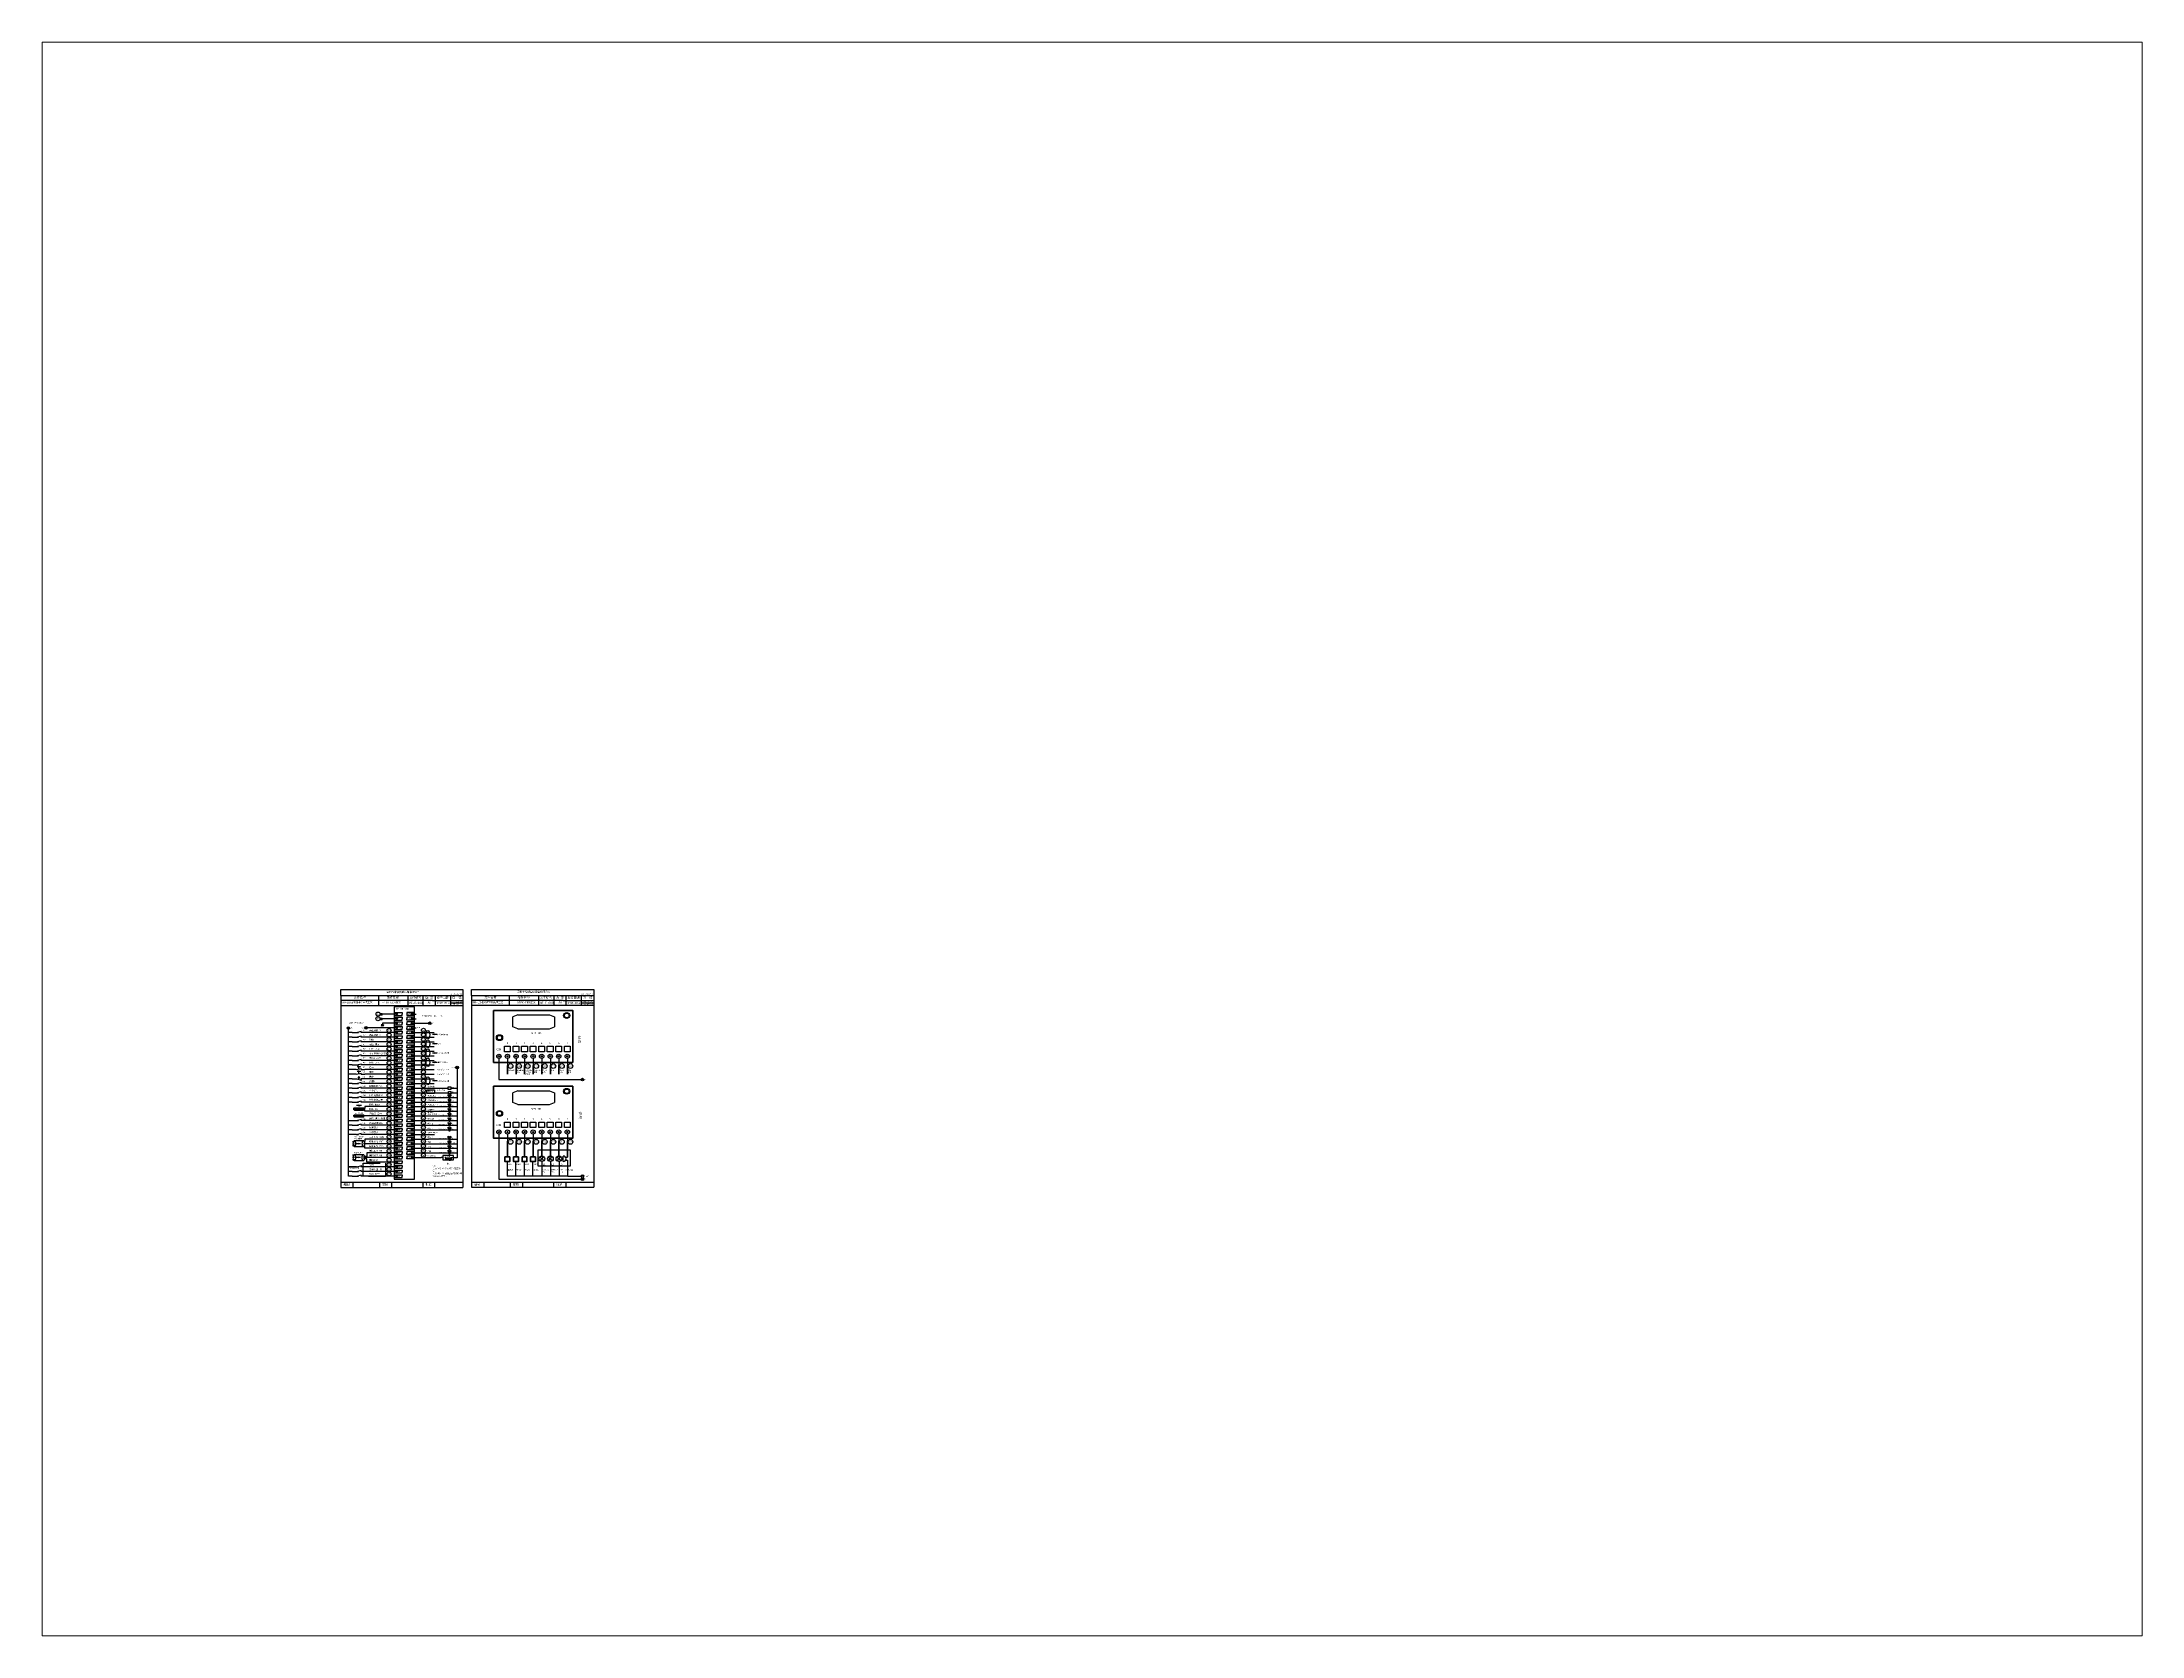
# Paper-space layout '布局1' of a CAD drawing. Header units: millimetres. Extents: x 26 to 231, y 20 to 176.
# The model-space entities are those that its viewports show. They can reach past a viewport. Long polylines and large blocks are cut down to what shows.
import ezdxf

# ---------------------------------------------------------------- set-up
doc = ezdxf.new("R2010")
doc.units = ezdxf.units.MM
doc.linetypes.add('DOT2', pattern=[3.175, 0, -3.175])
for name, color, linetype in [('MAIN', 7, 'Continuous'), ('图层3', 3, 'DOT2'), ('虚线', 7, 'DOT2')]:
    doc.layers.add(name, color=color, linetype=linetype)
doc.layers.add('打印', color=7, linetype='Continuous', plot=False)
doc.layers.add('粗体', color=7, linetype='Continuous', lineweight=35)
doc.styles.add('宋体', font='')
doc.styles.get('宋体').set_extended_font_data('SimSun')

# ---------------------------------------------------------------- blocks, each defined once
blk = doc.blocks.new('EG')
for p, q in [((-2, -4), (-3.6, -7.5)), ((0, -4), (-3, -4)), ((0, -4), (-2, -4)), ((0, -4), (-1.6, -7.5)), ((0, 0), (0, -4)), ((0, -4), (3, -4)), ((2, -4), (0.4, -7.5))]:
    blk.add_line(p, q)
blk = doc.blocks.new('SB NO 1')
for p, q in [((10, 0), (0, 0)), ((10, 0), (22.2, 2.8)), ((15.5, 6.9), (12.4, 6.9)), ((12.4, 6.9), (12.4, 5.4)), ((15.5, 1.3), (15.5, 6.9)), ((15.5, 6.9), (18.6, 6.9)), ((18.6, 6.9), (18.6, 5.4)), ((20.1, 0), (30.1, 0))]:
    blk.add_line(p, q)

msp = doc.modelspace()

# ---------------------------------------------------------------- linework, layer by layer
for p, q in [((853, -92, 165.2), (1053, -92, 165.2)), ((853, -92, 165.2), (853, -405.9, 165.9)), ((953, -100, 165.2), (853, -100, 165.2)), ((915, -108, 165.2), (915, -92, 165.2)), ((1003, -100, 165.2), (953, -100, 165.2)), ((963, -108, 165.2), (963, -92, 165.2)), ((988, -108, 165.2), (988, -92, 165.2)), ((1003, -100, 165.2), (1053, -100, 165.2)), ((1008, -108, 165.2), (1008, -92, 165.2)), ((1033, -108, 165.2), (1033, -92, 165.2)), ((1053, -92, 165.2), (1053, -405.9, 165.9)), ((1067.2, -91.8, 165.2), (1067.2, -405.7, 165.2)), ((1067.2, -91.8, 165.2), (1267.2, -91.8, 165.2)), ((1167.2, -99.8, 165.2), (1067.2, -99.8, 165.2)), ((1129.2, -107.8, 165.2), (1129.2, -91.8, 165.2)), ((1217.2, -99.8, 165.2), (1167.2, -99.8, 165.2)), ((1177.2, -107.8, 165.2), (1177.2, -91.8, 165.2)), ((1202.2, -107.8, 165.2), (1202.2, -91.8, 165.2)), ((1217.2, -99.8, 165.2), (1267.2, -99.8, 165.2)), ((1222.2, -107.8, 165.2), (1222.2, -91.8, 165.2)), ((1247.2, -107.8, 165.2), (1247.2, -91.8, 165.2)), ((1267.2, -91.8, 165.2), (1267.2, -405.7, 165.2)), ((853, -108, 165.2), (1053, -108, 165.2)), ((1033, -104, 165.2), (1053, -104, 165.2)), ((1067.2, -107.8, 165.2), (1267.2, -107.8, 165.2)), ((1247.2, -103.8, 165.2), (1267.2, -103.8, 165.2))]:
    msp.add_line(p, q)
at = {"lineweight": -3}
for p, q in [((917.6, -121.1, 162.1), (920.6, -121.1, 162.1)), ((917.6, -122.2, 162.1), (917.6, -121.1, 162.1)), ((917.6, -122.2, 162.1), (917.6, -123.3, 162.1)), ((917.6, -123.3, 162.1), (920.6, -123.3, 162.1)), ((917.6, -128.7, 164.7), (920.6, -128.7, 164.7)), ((917.6, -129.8, 164.7), (917.6, -128.7, 164.7)), ((917.6, -129.8, 164.7), (917.6, -130.9, 164.7)), ((917.6, -130.9, 164.7), (920.6, -130.9, 164.7)), ((920.6, -121.1, 162.1), (921.4, -122.2, 162.1)), ((920.6, -123.3, 162.1), (921.4, -122.2, 162.1)), ((920.6, -128.7, 164.7), (921.4, -129.8, 164.7)), ((920.6, -130.9, 164.7), (921.4, -129.8, 164.7)), ((938.2, -122.2, 162.1), (921.4, -122.2, 162.1)), ((938.2, -129.8, 164.7), (921.4, -129.8, 164.7)), ((940.5, -119.8, 162.5), (953.5, -119.8, 162.5)), ((940.5, -124.5, 162.1), (953.5, -124.5, 162.1)), ((940.5, -127.4, 165), (953.5, -127.4, 165)), ((940.5, -132.1, 164.7), (953.5, -132.1, 164.7)), ((940.5, -135, 167.6), (953.5, -135, 167.6)), ((953.5, -119.8, 162.1), (953.5, -121.9, 162.1)), ((953.5, -121.9, 162.1), (953.5, -122.5, 162.1)), ((953.5, -124.5, 162.1), (953.5, -122.5, 162.1)), ((953.5, -127.4, 164.7), (953.5, -129.4, 164.7)), ((953.5, -129.4, 164.7), (953.5, -130.1, 164.7)), ((953.5, -132.1, 164.7), (953.5, -130.1, 164.7)), ((953.5, -135, 167.2), (953.5, -137, 167.2)), ((953.5, -137, 167.2), (953.5, -137.7, 167.2)), ((973.8, -119.7, 165.2), (960.9, -119.7, 165.2)), ((960.9, -119.7, 165.2), (973.8, -119.7, 165.2)), ((973.8, -124.5, 162.1), (960.9, -124.5, 162.1)), ((973.8, -127.4, 165), (960.9, -127.4, 165)), ((960.9, -127.4, 164.7), (960.9, -129.4, 164.7)), ((960.9, -129.4, 164.7), (960.9, -130.1, 164.7)), ((960.9, -132.1, 164.7), (960.9, -130.1, 164.7)), ((973.8, -132.1, 164.7), (960.9, -132.1, 164.7)), ((973.8, -135, 167.6), (960.9, -135, 167.6)), ((960.9, -135, 167.2), (960.9, -137, 167.2)), ((960.9, -137, 167.2), (960.9, -137.7, 167.2)), ((865.4, -387.5, 245.3), (865.4, -147.1, 166.1)), ((878.4, -152.5, 172.3), (887, -150.5, 172.3)), ((878.4, -152.5, 172.3), (882, -152.5, 172.3)), ((878.4, -160.1, 174.9), (887, -158.1, 174.9)), ((878.4, -160.1, 174.9), (882, -160.1, 174.9)), ((878.4, -167.7, 177.4), (887, -165.7, 177.4)), ((878.4, -167.7, 177.4), (882, -167.7, 177.4)), ((882, -152.5, 172.3), (882, -151.7, 172.3)), ((882, -160.1, 174.9), (882, -159.3, 174.9)), ((882, -167.7, 177.4), (882, -166.8, 177.4)), ((940.5, -139.7, 167.2), (953.5, -139.7, 167.2)), ((940.5, -142.6, 170.1), (953.5, -142.6, 170.1)), ((940.5, -147.3, 169.8), (953.5, -147.3, 169.8)), ((940.5, -150.2, 172.7), (953.5, -150.2, 172.7)), ((940.5, -154.8, 172.3), (953.5, -154.8, 172.3)), ((940.5, -157.8, 175.2), (953.5, -157.8, 175.2)), ((940.5, -162.4, 174.9), (953.5, -162.4, 174.9)), ((940.5, -165.3, 177.8), (953.5, -165.3, 177.8)), ((940.5, -170, 177.4), (953.5, -170, 177.4)), ((953.5, -139.7, 167.2), (953.5, -137.7, 167.2)), ((953.5, -142.6, 169.8), (953.5, -144.6, 169.8)), ((953.5, -144.6, 169.8), (953.5, -145.2, 169.8)), ((953.5, -147.3, 169.8), (953.5, -145.2, 169.8)), ((953.5, -150.2, 172.3), (953.5, -152.2, 172.3)), ((953.5, -152.2, 172.3), (953.5, -152.8, 172.3)), ((953.5, -154.8, 172.3), (953.5, -152.8, 172.3)), ((953.5, -157.8, 174.9), (953.5, -159.8, 174.9)), ((953.5, -159.8, 174.9), (953.5, -160.4, 174.9)), ((953.5, -162.4, 174.9), (953.5, -160.4, 174.9)), ((953.5, -165.3, 177.4), (953.5, -167.3, 177.4)), ((953.5, -167.3, 177.4), (953.5, -168, 177.4)), ((953.5, -170, 177.4), (953.5, -168, 177.4)), ((960.9, -139.7, 167.2), (960.9, -137.7, 167.2)), ((973.8, -139.7, 167.2), (960.9, -139.7, 167.2)), ((973.8, -142.6, 170.1), (960.9, -142.6, 170.1)), ((960.9, -142.6, 169.8), (960.9, -144.6, 169.8)), ((960.9, -144.6, 169.8), (960.9, -145.2, 169.8)), ((960.9, -147.3, 169.8), (960.9, -145.2, 169.8)), ((973.8, -147.3, 169.8), (960.9, -147.3, 169.8)), ((973.8, -150.2, 172.7), (960.9, -150.2, 172.7)), ((960.9, -150.2, 172.3), (960.9, -152.2, 172.3)), ((960.9, -152.2, 172.3), (960.9, -152.8, 172.3)), ((960.9, -154.8, 172.3), (960.9, -152.8, 172.3)), ((973.8, -154.8, 172.3), (960.9, -154.8, 172.3)), ((973.8, -157.8, 175.2), (960.9, -157.8, 175.2)), ((960.9, -157.8, 174.9), (960.9, -159.8, 174.9)), ((960.9, -159.8, 174.9), (960.9, -160.4, 174.9)), ((960.9, -162.4, 174.9), (960.9, -160.4, 174.9)), ((973.8, -162.4, 174.9), (960.9, -162.4, 174.9)), ((973.8, -165.3, 177.8), (960.9, -165.3, 177.8)), ((960.9, -165.3, 177.4), (960.9, -167.3, 177.4)), ((960.9, -167.3, 177.4), (960.9, -168, 177.4)), ((960.9, -170, 177.4), (960.9, -168, 177.4)), ((973.8, -170, 177.4), (960.9, -170, 177.4)), ((1011, -155.8, 190), (1003.3, -155.8, 190)), ((1011, -171, 195.1), (1003.3, -171, 195.1)), ((1011, -155.8, 190), (1007.1, -155.2, 190)), ((1010.9, -155.8, 190), (1007.1, -156.4, 190)), ((1011, -171, 195.1), (1007.1, -170.4, 195.1)), ((1010.9, -171, 195.1), (1007.1, -171.5, 195.1)), ((878.4, -175.3, 180), (887, -173.3, 180)), ((878.4, -175.3, 180), (882, -175.3, 180)), ((878.4, -182.8, 182.6), (887, -180.8, 182.6)), ((878.4, -182.8, 182.6), (882, -182.8, 182.6)), ((878.4, -190.4, 185.1), (887, -188.4, 185.1)), ((878.4, -190.4, 185.1), (882, -190.4, 185.1)), ((878.4, -198, 187.7), (887, -196, 187.7)), ((878.4, -198, 187.7), (882, -198, 187.7)), ((878.4, -205.6, 190.2), (887, -203.6, 190.2)), ((878.4, -205.6, 190.2), (882, -205.6, 190.2)), ((882, -175.3, 180), (882, -174.4, 180)), ((882, -182.8, 182.6), (882, -182, 182.6)), ((882, -190.4, 185.1), (882, -189.6, 185.1)), ((882, -198, 187.7), (882, -197.2, 187.7)), ((882, -205.6, 190.2), (882, -204.7, 190.2)), ((940.5, -172.9, 180.3), (953.5, -172.9, 180.3)), ((940.5, -177.6, 180), (953.5, -177.6, 180)), ((940.5, -180.5, 182.9), (953.5, -180.5, 182.9)), ((940.5, -185.2, 182.6), (953.5, -185.2, 182.6)), ((940.5, -188.1, 185.5), (953.5, -188.1, 185.5)), ((940.5, -192.7, 185.1), (953.5, -192.7, 185.1)), ((940.5, -195.7, 188), (953.5, -195.7, 188)), ((940.5, -200.3, 187.7), (953.5, -200.3, 187.7)), ((940.5, -203.2, 190.6), (953.5, -203.2, 190.6)), ((953.5, -172.9, 180), (953.5, -174.9, 180)), ((953.5, -174.9, 180), (953.5, -175.6, 180)), ((953.5, -177.6, 180), (953.5, -175.6, 180)), ((953.5, -180.5, 182.6), (953.5, -182.5, 182.6)), ((953.5, -182.5, 182.6), (953.5, -183.2, 182.6)), ((953.5, -185.2, 182.6), (953.5, -183.2, 182.6)), ((953.5, -188.1, 185.1), (953.5, -190.1, 185.1)), ((953.5, -190.1, 185.1), (953.5, -190.7, 185.1)), ((953.5, -192.7, 185.1), (953.5, -190.7, 185.1)), ((953.5, -195.7, 187.7), (953.5, -197.7, 187.7)), ((953.5, -197.7, 187.7), (953.5, -198.3, 187.7)), ((953.5, -200.3, 187.7), (953.5, -198.3, 187.7)), ((953.5, -203.2, 190.2), (953.5, -205.2, 190.2)), ((953.5, -205.2, 190.2), (953.5, -205.9, 190.2)), ((953.5, -207.9, 190.2), (953.5, -205.9, 190.2)), ((973.8, -172.9, 180.3), (960.9, -172.9, 180.3)), ((960.9, -172.9, 180), (960.9, -174.9, 180)), ((960.9, -174.9, 180), (960.9, -175.6, 180)), ((960.9, -177.6, 180), (960.9, -175.6, 180)), ((973.8, -177.6, 180), (960.9, -177.6, 180)), ((973.8, -180.5, 182.9), (960.9, -180.5, 182.9)), ((960.9, -180.5, 182.6), (960.9, -182.5, 182.6)), ((960.9, -182.5, 182.6), (960.9, -183.2, 182.6)), ((960.9, -185.2, 182.6), (960.9, -183.2, 182.6)), ((973.8, -185.2, 182.6), (960.9, -185.2, 182.6)), ((973.8, -188.1, 185.5), (960.9, -188.1, 185.5)), ((960.9, -188.1, 185.1), (960.9, -190.1, 185.1)), ((960.9, -190.1, 185.1), (960.9, -190.7, 185.1)), ((960.9, -192.7, 185.1), (960.9, -190.7, 185.1)), ((973.8, -192.7, 185.1), (960.9, -192.7, 185.1)), ((973.8, -195.7, 188), (960.9, -195.7, 188)), ((960.9, -195.7, 187.7), (960.9, -197.7, 187.7)), ((960.9, -197.7, 187.7), (960.9, -198.3, 187.7)), ((960.9, -200.3, 187.7), (960.9, -198.3, 187.7)), ((973.8, -200.3, 187.7), (960.9, -200.3, 187.7)), ((973.8, -203.2, 190.6), (960.9, -203.2, 190.6)), ((960.9, -203.2, 190.2), (960.9, -205.2, 190.2)), ((960.9, -205.2, 190.2), (960.9, -205.9, 190.2)), ((960.9, -207.9, 190.2), (960.9, -205.9, 190.2)), ((1011, -186.1, 200.2), (1003.3, -186.1, 200.2)), ((1011, -201.3, 205.4), (1003.3, -201.3, 205.4)), ((1011, -186.1, 200.2), (1007.1, -185.5, 200.2)), ((1010.9, -186.1, 200.2), (1007.1, -186.7, 200.2)), ((1011, -201.3, 205.4), (1007.1, -200.7, 205.4)), ((1010.9, -201.3, 205.4), (1007.1, -201.9, 205.4)), ((878.4, -228.3, 197.9), (887, -230.3, 197.9)), ((878.4, -235.9, 200.4), (887, -233.9, 200.4)), ((878.4, -235.9, 200.4), (882, -235.9, 200.4)), ((882.7, -226.8, 197.9), (881.1, -226.8, 197.9)), ((882.7, -227.7, 197.9), (882, -228, 197.9)), ((882, -228, 197.9), (882.7, -228.3, 197.9)), ((882, -235.9, 200.4), (882, -235.1, 200.4)), ((882.7, -227.7, 197.9), (882.7, -226.8, 197.9)), ((882.7, -226.8, 197.9), (884.2, -226.8, 197.9)), ((882.7, -229.3, 197.9), (882.7, -228.3, 197.9)), ((885.5, -228.3, 197.9), (885.5, -230.4, 197.9)), ((892.5, -228.3, 197.9), (885.5, -228.3, 197.9)), ((940.5, -207.9, 190.2), (953.5, -207.9, 190.2)), ((940.5, -210.8, 193.1), (953.5, -210.8, 193.1)), ((940.5, -215.5, 192.8), (953.5, -215.5, 192.8)), ((940.5, -218.4, 195.7), (953.5, -218.4, 195.7)), ((940.5, -223.1, 195.3), (953.5, -223.1, 195.3)), ((940.5, -226, 198.2), (953.5, -226, 198.2)), ((940.5, -230.6, 197.9), (953.5, -230.6, 197.9)), ((940.5, -233.6, 200.8), (953.5, -233.6, 200.8)), ((940.5, -238.2, 200.4), (953.5, -238.2, 200.4)), ((953.5, -210.8, 192.8), (953.5, -212.8, 192.8)), ((953.5, -212.8, 192.8), (953.5, -213.5, 192.8)), ((953.5, -215.5, 192.8), (953.5, -213.5, 192.8)), ((953.5, -218.4, 195.3), (953.5, -220.4, 195.3)), ((953.5, -220.4, 195.3), (953.5, -221.1, 195.3)), ((953.5, -223.1, 195.3), (953.5, -221.1, 195.3)), ((953.5, -226, 197.9), (953.5, -228, 197.9)), ((953.5, -228, 197.9), (953.5, -228.6, 197.9)), ((953.5, -230.6, 197.9), (953.5, -228.6, 197.9)), ((953.5, -233.6, 200.4), (953.5, -235.6, 200.4)), ((953.5, -235.6, 200.4), (953.5, -236.2, 200.4)), ((953.5, -238.2, 200.4), (953.5, -236.2, 200.4)), ((973.8, -207.9, 190.2), (960.9, -207.9, 190.2)), ((973.8, -210.8, 193.1), (960.9, -210.8, 193.1)), ((960.9, -210.8, 192.8), (960.9, -212.8, 192.8)), ((960.9, -212.8, 192.8), (960.9, -213.5, 192.8)), ((960.9, -215.5, 192.8), (960.9, -213.5, 192.8)), ((973.8, -215.5, 192.8), (960.9, -215.5, 192.8)), ((973.8, -218.4, 195.7), (960.9, -218.4, 195.7)), ((960.9, -218.4, 195.3), (960.9, -220.4, 195.3)), ((960.9, -220.4, 195.3), (960.9, -221.1, 195.3)), ((960.9, -223.1, 195.3), (960.9, -221.1, 195.3)), ((973.8, -223.1, 195.3), (960.9, -223.1, 195.3)), ((973.8, -226, 198.2), (960.9, -226, 198.2)), ((960.9, -226, 197.9), (960.9, -228, 197.9)), ((960.9, -228, 197.9), (960.9, -228.6, 197.9)), ((960.9, -230.6, 197.9), (960.9, -228.6, 197.9)), ((973.8, -230.6, 197.9), (960.9, -230.6, 197.9)), ((973.8, -233.6, 200.8), (960.9, -233.6, 200.8)), ((960.9, -233.6, 200.4), (960.9, -235.6, 200.4)), ((960.9, -235.6, 200.4), (960.9, -236.2, 200.4)), ((960.9, -238.2, 200.4), (960.9, -236.2, 200.4)), ((973.8, -238.2, 200.4), (960.9, -238.2, 200.4)), ((1011, -231.6, 215.6), (1003.3, -231.6, 215.6)), ((1011, -231.6, 215.6), (1007.1, -231, 215.6)), ((1010.9, -231.6, 215.6), (1007.1, -232.2, 215.6)), ((878.4, -243.5, 203), (887, -241.5, 203)), ((878.4, -243.5, 203), (882, -243.5, 203)), ((878.4, -251.1, 205.5), (887, -249.1, 205.5)), ((878.4, -251.1, 205.5), (882, -251.1, 205.5)), ((878.4, -258.6, 208.1), (887, -256.7, 208.1)), ((878.4, -258.6, 208.1), (882, -258.6, 208.1)), ((878.4, -266.2, 210.7), (887, -264.2, 210.7)), ((878.4, -266.2, 210.7), (882, -266.2, 210.7)), ((886.6, -271.8, 231.1), (878.8, -271.8, 231.1)), ((882, -243.5, 203), (882, -242.6, 203)), ((882, -251.1, 205.5), (882, -250.2, 205.5)), ((882, -258.6, 208.1), (882, -257.8, 208.1)), ((882, -266.2, 210.7), (882, -265.4, 210.7)), ((886.6, -271.8, 231.1), (882.6, -271.2, 231.1)), ((886.5, -271.8, 231.1), (882.6, -272.4, 231.1)), ((940.5, -241.1, 203.3), (953.5, -241.1, 203.3)), ((940.5, -245.8, 203), (953.5, -245.8, 203)), ((940.5, -248.7, 205.9), (953.5, -248.7, 205.9)), ((940.5, -253.4, 205.5), (953.5, -253.4, 205.5)), ((940.5, -256.3, 208.4), (953.5, -256.3, 208.4)), ((940.5, -261, 208.1), (953.5, -261, 208.1)), ((940.5, -263.9, 211), (953.5, -263.9, 211)), ((940.5, -268.6, 210.7), (953.5, -268.6, 210.7)), ((940.5, -271.5, 213.6), (953.5, -271.5, 213.6)), ((953.5, -241.1, 203), (953.5, -243.2, 203)), ((953.5, -243.2, 203), (953.5, -243.8, 203)), ((953.5, -245.8, 203), (953.5, -243.8, 203)), ((953.5, -248.7, 205.5), (953.5, -250.7, 205.5)), ((953.5, -250.7, 205.5), (953.5, -251.4, 205.5)), ((953.5, -253.4, 205.5), (953.5, -251.4, 205.5)), ((953.5, -256.3, 208.1), (953.5, -258.3, 208.1)), ((953.5, -258.3, 208.1), (953.5, -259, 208.1)), ((953.5, -261, 208.1), (953.5, -259, 208.1)), ((953.5, -263.9, 210.7), (953.5, -265.9, 210.7)), ((953.5, -265.9, 210.7), (953.5, -266.5, 210.7)), ((953.5, -268.6, 210.7), (953.5, -266.5, 210.7)), ((953.5, -271.5, 213.2), (953.5, -273.5, 213.2)), ((953.5, -273.5, 213.2), (953.5, -274.1, 213.2)), ((953.5, -276.1, 213.2), (953.5, -274.1, 213.2)), ((973.8, -241.1, 203.3), (960.9, -241.1, 203.3)), ((960.9, -241.1, 203), (960.9, -243.2, 203)), ((960.9, -243.2, 203), (960.9, -243.8, 203)), ((960.9, -245.8, 203), (960.9, -243.8, 203)), ((973.8, -245.8, 203), (960.9, -245.8, 203)), ((973.8, -248.7, 205.9), (960.9, -248.7, 205.9)), ((960.9, -248.7, 205.5), (960.9, -250.7, 205.5)), ((960.9, -250.7, 205.5), (960.9, -251.4, 205.5)), ((960.9, -253.4, 205.5), (960.9, -251.4, 205.5)), ((973.8, -253.4, 205.5), (960.9, -253.4, 205.5)), ((973.8, -256.3, 208.4), (960.9, -256.3, 208.4)), ((960.9, -256.3, 208.1), (960.9, -258.3, 208.1)), ((960.9, -258.3, 208.1), (960.9, -259, 208.1)), ((960.9, -261, 208.1), (960.9, -259, 208.1)), ((973.8, -261, 208.1), (960.9, -261, 208.1)), ((973.8, -263.9, 211), (960.9, -263.9, 211)), ((960.9, -263.9, 210.7), (960.9, -265.9, 210.7)), ((960.9, -265.9, 210.7), (960.9, -266.5, 210.7)), ((960.9, -268.6, 210.7), (960.9, -266.5, 210.7)), ((973.8, -268.6, 210.7), (960.9, -268.6, 210.7)), ((973.8, -271.5, 213.6), (960.9, -271.5, 213.6)), ((960.9, -271.5, 213.2), (960.9, -273.5, 213.2)), ((960.9, -273.5, 213.2), (960.9, -274.1, 213.2)), ((960.9, -276.1, 213.2), (960.9, -274.1, 213.2)), ((1027.9, -273.8, 213.2), (1029.7, -273.8, 213.2)), ((1028.9, -256.4, 208.1), (1028.9, -254, 208.1)), ((1028.9, -254, 208.1), (1033.1, -256.4, 208.1)), ((1028.9, -256.4, 208.1), (1033.1, -254, 208.1)), ((1028.9, -261.6, 210.7), (1033.1, -264, 210.7)), ((1028.9, -264, 210.7), (1033.1, -261.6, 210.7)), ((1028.9, -270.4, 213.2), (1028.9, -269.1, 213.2)), ((1028.9, -269.1, 213.2), (1033.1, -271.6, 213.2)), ((1028.9, -271.6, 213.2), (1033.1, -269.1, 213.2)), ((1028.9, -270.4, 213.2), (1028.9, -271.6, 213.2)), ((1031, -257.4, 208.1), (1031, -255.2, 208.1)), ((1031, -265, 210.7), (1031, -262.8, 210.7)), ((1031, -272.6, 213.2), (1031, -270.4, 213.2)), ((1032.3, -258.6, 208.1), (1043.5, -258.6, 208.1)), ((1032.3, -266.2, 210.7), (1043.3, -266.2, 210.7)), ((1032.3, -273.8, 213.2), (1043.3, -273.8, 213.2)), ((1032.8, -266.2, 210.7), (1043.3, -266.2, 210.7)), ((1032.9, -273.8, 213.2), (1043.3, -273.8, 213.2)), ((1033.1, -254, 208.1), (1033.1, -256.4, 208.1)), ((1033.1, -264, 210.7), (1033.1, -261.6, 210.7)), ((1033.1, -271.6, 213.2), (1033.1, -269.1, 213.2)), ((1033.2, -243.5, 203.7), (1043.5, -243.5, 203)), ((1033.3, -251.1, 198.6), (1043.6, -251.1, 197.9)), ((875.5, -275.5, 231.1), (890, -275.5, 231.1)), ((875.5, -279.6, 231.1), (890, -279.6, 231.1)), ((875.5, -287.1, 234.3), (890, -287.1, 234.3)), ((878.1, -296.5, 215.3), (886.7, -294.5, 215.3)), ((878.1, -296.5, 215.3), (881.7, -296.5, 215.3)), ((878.4, -304.1, 223.4), (887, -302.1, 223.4)), ((878.4, -304.1, 223.4), (882, -304.1, 223.4)), ((882, -304.1, 223.4), (882, -303.3, 223.4)), ((886.4, -289, 218.3), (882.6, -288.4, 218.3)), ((886.4, -289, 218.3), (882.6, -289.6, 218.3)), ((940.5, -276.1, 213.2), (953.5, -276.1, 213.2)), ((940.5, -279.1, 216.1), (953.5, -279.1, 216.1)), ((940.5, -283.7, 215.8), (953.5, -283.7, 215.8)), ((940.5, -286.6, 218.7), (953.5, -286.6, 218.7)), ((940.5, -291.3, 218.3), (953.5, -291.3, 218.3)), ((940.5, -294.2, 221.2), (953.5, -294.2, 221.2)), ((940.5, -298.9, 220.9), (953.5, -298.9, 220.9)), ((940.5, -301.8, 223.8), (953.5, -301.8, 223.8)), ((940.5, -306.5, 223.4), (953.5, -306.5, 223.4)), ((940.5, -309.4, 226.3), (953.5, -309.4, 226.3)), ((953.5, -279.1, 215.8), (953.5, -281.1, 215.8)), ((953.5, -281.1, 215.8), (953.5, -281.7, 215.8)), ((953.5, -283.7, 215.8), (953.5, -281.7, 215.8)), ((953.5, -286.6, 218.3), (953.5, -288.6, 218.3)), ((953.5, -288.6, 218.3), (953.5, -289.3, 218.3)), ((953.5, -291.3, 218.3), (953.5, -289.3, 218.3)), ((953.5, -294.2, 220.9), (953.5, -296.2, 220.9)), ((953.5, -296.2, 220.9), (953.5, -296.9, 220.9)), ((953.5, -298.9, 220.9), (953.5, -296.9, 220.9)), ((953.5, -301.8, 223.4), (953.5, -303.8, 223.4)), ((953.5, -303.8, 223.4), (953.5, -304.4, 223.4)), ((953.5, -306.5, 223.4), (953.5, -304.4, 223.4)), ((953.5, -309.4, 226), (953.5, -311.4, 226)), ((973.8, -276.1, 213.2), (960.9, -276.1, 213.2)), ((973.8, -279.1, 216.1), (960.9, -279.1, 216.1)), ((960.9, -279.1, 215.8), (960.9, -281.1, 215.8)), ((960.9, -281.1, 215.8), (960.9, -281.7, 215.8)), ((960.9, -283.7, 215.8), (960.9, -281.7, 215.8)), ((973.8, -283.7, 215.8), (960.9, -283.7, 215.8)), ((973.8, -286.6, 218.7), (960.9, -286.6, 218.7)), ((960.9, -286.6, 218.3), (960.9, -288.6, 218.3)), ((960.9, -288.6, 218.3), (960.9, -289.3, 218.3)), ((960.9, -291.3, 218.3), (960.9, -289.3, 218.3)), ((973.8, -291.3, 218.3), (960.9, -291.3, 218.3)), ((973.8, -294.2, 221.2), (960.9, -294.2, 221.2)), ((960.9, -294.2, 220.9), (960.9, -296.2, 220.9)), ((960.9, -296.2, 220.9), (960.9, -296.9, 220.9)), ((960.9, -298.9, 220.9), (960.9, -296.9, 220.9)), ((973.8, -298.9, 220.9), (960.9, -298.9, 220.9)), ((973.8, -301.8, 223.8), (960.9, -301.8, 223.8)), ((960.9, -301.8, 223.4), (960.9, -303.8, 223.4)), ((960.9, -303.8, 223.4), (960.9, -304.4, 223.4)), ((960.9, -306.5, 223.4), (960.9, -304.4, 223.4)), ((973.8, -306.5, 223.4), (960.9, -306.5, 223.4)), ((973.8, -309.4, 226.3), (960.9, -309.4, 226.3)), ((960.9, -309.4, 226), (960.9, -311.4, 226)), ((1027.9, -281.4, 215.8), (1029.7, -281.4, 215.8)), ((1027.9, -289, 218.3), (1029.7, -289, 218.3)), ((1027.9, -296.5, 220.9), (1029.7, -296.5, 220.9)), ((1027.9, -304.1, 223.4), (1029.7, -304.1, 223.4)), ((1028.9, -278, 215.8), (1028.9, -276.7, 215.8)), ((1028.9, -276.7, 215.8), (1033.1, -279.2, 215.8)), ((1028.9, -279.2, 215.8), (1033.1, -276.7, 215.8)), ((1028.9, -278, 215.8), (1028.9, -279.2, 215.8)), ((1028.9, -285.5, 218.3), (1028.9, -284.3, 218.3)), ((1028.9, -286.8, 218.3), (1033.1, -284.3, 218.3)), ((1028.9, -284.3, 218.3), (1033.1, -286.8, 218.3)), ((1028.9, -285.5, 218.3), (1028.9, -286.8, 218.3)), ((1028.9, -291.9, 220.9), (1033.1, -294.4, 220.9)), ((1028.9, -294.4, 220.9), (1033.1, -291.9, 220.9)), ((1028.9, -293.1, 220.9), (1028.9, -291.9, 220.9)), ((1028.9, -293.1, 220.9), (1028.9, -294.4, 220.9)), ((1028.9, -300.7, 223.4), (1028.9, -299.5, 223.4)), ((1028.9, -301.9, 223.4), (1033.1, -299.5, 223.4)), ((1028.9, -299.5, 223.4), (1033.1, -301.9, 223.4)), ((1028.9, -300.7, 223.4), (1028.9, -301.9, 223.4)), ((1028.9, -309.7, 226.1), (1028.9, -307.3, 226.1)), ((1028.9, -309.7, 226.1), (1033.1, -307.3, 226.1)), ((1028.9, -307.3, 226.1), (1033.1, -309.7, 226.1)), ((1031, -280.1, 215.8), (1031, -278, 215.8)), ((1031, -287.7, 218.3), (1031, -285.5, 218.3)), ((1031, -295.3, 220.9), (1031, -293.1, 220.9)), ((1031, -302.9, 223.4), (1031, -300.7, 223.4)), ((1031, -310.7, 226.1), (1031, -308.5, 226.1)), ((1032.3, -281.4, 215.8), (1043.4, -281.4, 215.8)), ((1032.3, -289, 218.3), (1043.3, -289, 218.3)), ((1032.3, -304.1, 223.4), (1043.5, -304.1, 229.2)), ((1032.9, -281.4, 215.8), (1043.4, -281.4, 215.8)), ((1032.9, -289, 218.3), (1043.3, -289, 218.3)), ((1033.1, -279.2, 215.8), (1033.1, -276.7, 215.8)), ((1033.1, -285.5, 218.3), (1033.1, -284.3, 218.3)), ((1033.1, -285.5, 218.3), (1033.1, -286.8, 218.3)), ((1033.1, -293.1, 220.9), (1033.1, -291.9, 220.9)), ((1033.1, -293.1, 220.9), (1033.1, -294.4, 220.9)), ((1033.1, -300.7, 223.4), (1033.1, -299.5, 223.4)), ((1033.1, -300.7, 223.4), (1033.1, -301.9, 223.4)), ((1033.1, -308.5, 226.1), (1033.1, -307.3, 226.1)), ((1033.1, -308.5, 226.1), (1033.1, -309.7, 226.1)), ((878.4, -311.7, 226), (887, -309.7, 226)), ((878.4, -311.7, 226), (882, -311.7, 226)), ((878.4, -319.3, 228.5), (887, -317.3, 228.5)), ((878.4, -319.3, 228.5), (882, -319.3, 228.5)), ((885.2, -334.5, 233.6), (881.4, -333.9, 233.6)), ((885.2, -334.5, 233.6), (881.4, -335, 233.6)), ((882, -311.7, 226), (882, -310.9, 226)), ((882, -319.3, 228.5), (882, -318.5, 228.5)), ((940.5, -314, 226), (953.5, -314, 226)), ((940.5, -317, 228.9), (953.5, -317, 228.9)), ((940.5, -321.6, 228.5), (953.5, -321.6, 228.5)), ((940.5, -324.5, 231.4), (953.5, -324.5, 231.4)), ((940.5, -329.2, 231.1), (953.5, -329.2, 231.1)), ((940.5, -332.1, 234), (953.5, -332.1, 234)), ((940.5, -336.8, 233.6), (953.5, -336.8, 233.6)), ((940.5, -339.7, 236.5), (953.5, -339.7, 236.5)), ((953.5, -311.4, 226), (953.5, -312, 226)), ((953.5, -314, 226), (953.5, -312, 226)), ((953.5, -317, 228.5), (953.5, -319, 228.5)), ((953.5, -319, 228.5), (953.5, -319.6, 228.5)), ((953.5, -321.6, 228.5), (953.5, -319.6, 228.5)), ((953.5, -324.5, 231.1), (953.5, -326.5, 231.1)), ((953.5, -326.5, 231.1), (953.5, -327.2, 231.1)), ((953.5, -329.2, 231.1), (953.5, -327.2, 231.1)), ((953.5, -332.1, 233.6), (953.5, -334.1, 233.6)), ((953.5, -334.1, 233.6), (953.5, -334.8, 233.6)), ((953.5, -336.8, 233.6), (953.5, -334.8, 233.6)), ((953.5, -339.7, 236.2), (953.5, -341.7, 236.2)), ((953.5, -341.7, 236.2), (953.5, -342.4, 236.2)), ((953.5, -344.4, 236.2), (953.5, -342.4, 236.2)), ((960.9, -311.4, 226), (960.9, -312, 226)), ((960.9, -314, 226), (960.9, -312, 226)), ((973.8, -314, 226), (960.9, -314, 226)), ((973.8, -317, 228.9), (960.9, -317, 228.9)), ((960.9, -317, 228.5), (960.9, -319, 228.5)), ((960.9, -319, 228.5), (960.9, -319.6, 228.5)), ((960.9, -321.6, 228.5), (960.9, -319.6, 228.5)), ((973.8, -321.6, 228.5), (960.9, -321.6, 228.5)), ((973.8, -324.5, 231.4), (960.9, -324.5, 231.4)), ((960.9, -324.5, 231.1), (960.9, -326.5, 231.1)), ((960.9, -326.5, 231.1), (960.9, -327.2, 231.1)), ((960.9, -329.2, 231.1), (960.9, -327.2, 231.1)), ((973.8, -329.2, 231.1), (960.9, -329.2, 231.1)), ((973.8, -332.1, 234), (960.9, -332.1, 234)), ((960.9, -332.1, 233.6), (960.9, -334.1, 233.6)), ((960.9, -334.1, 233.6), (960.9, -334.8, 233.6)), ((960.9, -336.8, 233.6), (960.9, -334.8, 233.6)), ((973.8, -336.8, 233.6), (960.9, -336.8, 233.6)), ((973.8, -339.7, 236.5), (960.9, -339.7, 236.5)), ((960.9, -339.7, 236.2), (960.9, -341.7, 236.2)), ((960.9, -341.7, 236.2), (960.9, -342.4, 236.2)), ((960.9, -344.4, 236.2), (960.9, -342.4, 236.2)), ((1028.9, -324.7, 231.1), (1028.9, -322.2, 231.1)), ((1028.9, -324.7, 231.1), (1033.1, -322.2, 231.1)), ((1028.9, -322.2, 231.1), (1033.1, -324.7, 231.1)), ((1028.9, -332.3, 233.6), (1028.9, -329.8, 233.6)), ((1028.9, -332.3, 233.6), (1033.1, -329.8, 233.6)), ((1028.9, -329.8, 233.6), (1033.1, -332.3, 233.6)), ((1028.9, -332.3, 233.6), (1028.9, -329.8, 233.6)), ((1028.9, -332.3, 233.6), (1033.1, -329.8, 233.6)), ((1028.9, -329.8, 233.6), (1033.1, -332.3, 233.6)), ((1028.9, -339.8, 236.2), (1033.1, -337.4, 236.2)), ((1028.9, -337.4, 236.2), (1033.1, -339.8, 236.2)), ((1028.9, -339.8, 236.2), (1028.9, -337.4, 236.2)), ((1028.9, -339.8, 236.2), (1033.1, -337.4, 236.2)), ((1028.9, -337.4, 236.2), (1033.1, -339.8, 236.2)), ((1031, -325.6, 231.1), (1031, -323.4, 231.1)), ((1031, -333.2, 233.6), (1031, -331, 233.6)), ((1031, -333.2, 233.6), (1031, -331, 233.6)), ((1031, -340.8, 236.2), (1031, -338.6, 236.2)), ((1031, -340.8, 236.2), (1031, -338.6, 236.2)), ((1032.3, -311.9, 226.1), (1043.5, -311.9, 231.9)), ((1032.3, -326.9, 231.1), (1043.5, -326.9, 236.9)), ((1032.3, -334.5, 233.6), (1043.5, -334.5, 239.4)), ((1032.3, -334.5, 233.6), (1043.5, -334.5, 239.4)), ((1032.3, -342, 236.2), (1043.5, -342, 242)), ((1032.3, -342, 236.2), (1043.5, -342, 242)), ((1032.9, -311.9, 226.1), (1043.5, -311.9, 231.9)), ((1032.9, -326.9, 231.1), (1043.5, -326.9, 236.9)), ((1032.9, -334.5, 233.6), (1043.5, -334.5, 239.4)), ((1032.9, -334.5, 233.6), (1043.5, -334.5, 239.4)), ((1032.9, -342, 236.2), (1043.5, -342, 242)), ((1032.9, -342, 236.2), (1043.5, -342, 242)), ((1033.1, -323.4, 231.1), (1033.1, -322.2, 231.1)), ((1033.1, -323.4, 231.1), (1033.1, -324.7, 231.1)), ((1033.1, -331, 233.6), (1033.1, -329.8, 233.6)), ((1033.1, -331, 233.6), (1033.1, -329.8, 233.6)), ((1033.1, -331, 233.6), (1033.1, -332.3, 233.6)), ((1033.1, -331, 233.6), (1033.1, -332.3, 233.6)), ((1033.1, -338.6, 236.2), (1033.1, -337.4, 236.2)), ((1033.1, -338.6, 236.2), (1033.1, -337.4, 236.2)), ((1033.1, -338.6, 236.2), (1033.1, -339.8, 236.2)), ((1033.1, -338.6, 236.2), (1033.1, -339.8, 236.2)), ((878.4, -379.9, 249), (887, -378, 249)), ((878.6, -372.2, 240.2), (887.2, -370.2, 240.2)), ((878.6, -372.2, 240.2), (882.2, -372.2, 240.2)), ((885.2, -357.2, 241.3), (881.4, -356.6, 241.3)), ((885.2, -357.2, 241.3), (881.4, -357.8, 241.3)), ((882.2, -372.2, 240.2), (882.2, -371.3, 240.2)), ((940.5, -344.4, 236.2), (953.5, -344.4, 236.2)), ((940.5, -347.3, 239.1), (953.5, -347.3, 239.1)), ((940.5, -351.9, 238.8), (953.5, -351.9, 238.8)), ((940.5, -354.9, 241.7), (953.5, -354.9, 241.7)), ((940.5, -359.5, 241.3), (953.5, -359.5, 241.3)), ((940.5, -362.4, 244.2), (953.5, -362.4, 244.2)), ((940.5, -367.1, 243.9), (953.5, -367.1, 243.9)), ((940.5, -370, 246.8), (953.5, -370, 246.8)), ((940.5, -374.7, 246.4), (953.5, -374.7, 246.4)), ((940.5, -377.6, 249.3), (953.5, -377.6, 249.3)), ((953.5, -347.3, 238.8), (953.5, -349.3, 238.8)), ((953.5, -349.3, 238.8), (953.5, -349.9, 238.8)), ((953.5, -351.9, 238.8), (953.5, -349.9, 238.8)), ((953.5, -354.9, 241.3), (953.5, -356.9, 241.3)), ((953.5, -356.9, 241.3), (953.5, -357.5, 241.3)), ((953.5, -359.5, 241.3), (953.5, -357.5, 241.3)), ((953.5, -362.4, 243.9), (953.5, -364.5, 243.9)), ((953.5, -364.5, 243.9), (953.5, -365.1, 243.9)), ((953.5, -367.1, 243.9), (953.5, -365.1, 243.9)), ((953.5, -370, 246.4), (953.5, -372, 246.4)), ((953.5, -372, 246.4), (953.5, -372.7, 246.4)), ((953.5, -374.7, 246.4), (953.5, -372.7, 246.4)), ((953.5, -377.6, 249), (953.5, -379.6, 249)), ((973.8, -344.4, 236.2), (960.9, -344.4, 236.2)), ((973.8, -347.3, 239.1), (960.9, -347.3, 239.1)), ((960.9, -347.3, 238.8), (960.9, -349.3, 238.8)), ((960.9, -349.3, 238.8), (960.9, -349.9, 238.8)), ((960.9, -351.9, 238.8), (960.9, -349.9, 238.8)), ((973.8, -351.9, 238.8), (960.9, -351.9, 238.8)), ((973.8, -354.9, 241.7), (960.9, -354.9, 241.7)), ((960.9, -354.9, 241.3), (960.9, -356.9, 241.3)), ((960.9, -356.9, 241.3), (960.9, -357.5, 241.3)), ((960.9, -359.5, 241.3), (960.9, -357.5, 241.3)), ((973.8, -359.5, 241.3), (960.9, -359.5, 241.3)), ((1025.5, -357.2, 241.3), (1023.2, -357.2, 241.3)), ((1035, -359, 241.3), (1023.7, -359, 241.3)), ((1028.9, -347.4, 238.8), (1033.1, -345, 238.8)), ((1028.9, -345, 238.8), (1033.1, -347.4, 238.8)), ((1028.9, -347.4, 238.8), (1028.9, -345, 238.8)), ((1028.9, -347.4, 238.8), (1033.1, -345, 238.8)), ((1028.9, -345, 238.8), (1033.1, -347.4, 238.8)), ((1028.9, -347.4, 238.8), (1033.1, -345, 238.8)), ((1028.9, -345, 238.8), (1033.1, -347.4, 238.8)), ((1028.9, -347.4, 238.8), (1028.9, -345, 238.8)), ((1028.9, -347.4, 238.8), (1033.1, -345, 238.8)), ((1028.9, -345, 238.8), (1033.1, -347.4, 238.8)), ((1028.9, -347.4, 238.8), (1033.1, -345, 238.8)), ((1028.9, -345, 238.8), (1033.1, -347.4, 238.8)), ((1028.9, -347.4, 238.8), (1028.9, -345, 238.8)), ((1028.9, -347.4, 238.8), (1033.1, -345, 238.8)), ((1028.9, -345, 238.8), (1033.1, -347.4, 238.8)), ((1031, -348.4, 238.8), (1031, -346.2, 238.8)), ((1031, -348.4, 238.8), (1031, -346.2, 238.8)), ((1031, -348.4, 238.8), (1031, -346.2, 238.8)), ((1031, -348.4, 238.8), (1031, -346.2, 238.8)), ((1031, -348.4, 238.8), (1031, -346.2, 238.8)), ((1031, -348.4, 238.8), (1031, -346.2, 238.8)), ((1032.3, -349.6, 238.8), (1043.5, -349.6, 244.5)), ((1032.3, -349.6, 238.8), (1043.5, -349.6, 244.5)), ((1032.3, -349.6, 238.8), (1043.5, -349.6, 244.5)), ((1032.3, -349.6, 238.8), (1043.5, -349.6, 244.5)), ((1032.3, -349.6, 238.8), (1043.5, -349.6, 244.5)), ((1032.3, -349.6, 238.8), (1043.5, -349.6, 244.5)), ((1032.9, -349.6, 238.8), (1043.5, -349.6, 244.5)), ((1032.9, -349.6, 238.8), (1043.5, -349.6, 244.5)), ((1032.9, -349.6, 238.8), (1043.5, -349.6, 244.5)), ((1032.9, -349.6, 238.8), (1043.5, -349.6, 244.5)), ((1032.9, -349.6, 238.8), (1043.5, -349.6, 244.5)), ((1032.9, -349.6, 238.8), (1043.5, -349.6, 244.5)), ((1033.1, -346.2, 238.8), (1033.1, -345, 238.8)), ((1033.1, -346.2, 238.8), (1033.1, -345, 238.8)), ((1033.1, -346.2, 238.8), (1033.1, -345, 238.8)), ((1033.1, -346.2, 238.8), (1033.1, -345, 238.8)), ((1033.1, -346.2, 238.8), (1033.1, -345, 238.8)), ((1033.1, -346.2, 238.8), (1033.1, -345, 238.8)), ((1033.1, -346.2, 238.8), (1033.1, -347.4, 238.8)), ((1033.1, -346.2, 238.8), (1033.1, -347.4, 238.8)), ((1033.1, -346.2, 238.8), (1033.1, -347.4, 238.8)), ((1033.1, -346.2, 238.8), (1033.1, -347.4, 238.8)), ((1033.1, -346.2, 238.8), (1033.1, -347.4, 238.8)), ((1033.1, -346.2, 238.8), (1033.1, -347.4, 238.8)), ((1033.2, -357.2, 241.3), (1042.8, -357.2, 241.3)), ((1178.8, -356, 248.1), (1185.6, -362.2, 250.2)), ((1179.3, -362.6, 250.3), (1185.2, -355.6, 247.9)), ((1192.8, -356, 248.1), (1199.6, -362.2, 250.2)), ((1193.3, -362.6, 250.3), (1199.2, -355.6, 247.9)), ((1206.8, -356, 248.1), (1213.6, -362.2, 250.2)), ((1207.3, -362.6, 250.3), (1213.2, -355.6, 247.9)), ((878.4, -379.9, 249), (882, -379.9, 249)), ((878.4, -387.5, 251.5), (887, -385.5, 251.5)), ((878.4, -387.5, 251.5), (882, -387.5, 251.5)), ((882, -379.9, 249), (882, -379.1, 249)), ((882, -387.5, 251.5), (882, -386.7, 251.5)), ((940.5, -382.3, 249), (953.5, -382.3, 249)), ((940.5, -385.2, 251.9), (953.5, -385.2, 251.9)), ((940.5, -389.9, 251.5), (953.5, -389.9, 251.5)), ((953.5, -379.6, 249), (953.5, -380.3, 249)), ((953.5, -382.3, 249), (953.5, -380.3, 249)), ((953.5, -385.2, 251.5), (953.5, -387.2, 251.5)), ((953.5, -387.2, 251.5), (953.5, -387.8, 251.5)), ((953.5, -389.9, 251.5), (953.5, -387.8, 251.5))]:
    msp.add_line(p, q, dxfattribs=at)
at = {"extrusion": (-6.16298e-33, 0.319321, 0.947647)}
for p, q in [((938.2, -137.3, 167.2), (921.4, -137.3, 167.2)), ((942.9, -122.2, 162.1), (938.2, -122.2, 162.1)), ((942.9, -129.8, 164.7), (938.2, -129.8, 164.7)), ((942.9, -137.3, 167.2), (938.2, -137.3, 167.2)), ((943.3, -121.3, 161.8), (945.4, -123.1, 162.4)), ((943.3, -128.8, 164.4), (945.4, -130.7, 165)), ((943.3, -136.4, 166.9), (945.4, -138.3, 167.5)), ((960.9, -119.7, 165.2), (960.9, -124.5, 162.1)), ((971, -121.3, 161.8), (969, -123.1, 162.4)), ((971, -128.8, 164.4), (969, -130.7, 165)), ((971, -136.4, 166.9), (969, -138.3, 167.5)), ((971.4, -122.2, 162.1), (976.2, -122.2, 162.1)), ((971.4, -129.8, 164.7), (976.2, -129.8, 164.7)), ((971.4, -137.3, 167.2), (976.2, -137.3, 167.2)), ((976.2, -137.3, 167.2), (996.5, -137.3, 167.2)), ((1143.1, -123.7, 279.4), (1134.8, -127, 280.5)), ((1194.6, -123.7, 279.4), (1202.9, -127, 280.5)), ((871.3, -152.5, 172.3), (865.4, -152.5, 166.1)), ((871.3, -160.1, 174.9), (865.4, -160.1, 168.6)), ((871.3, -167.7, 177.4), (865.4, -167.7, 171.2)), ((871.3, -152.5, 172.3), (878.4, -152.5, 172.3)), ((871.3, -160.1, 174.9), (878.4, -160.1, 174.9)), ((871.3, -167.7, 177.4), (878.4, -167.7, 177.4)), ((892.5, -152.5, 172.3), (885.5, -152.5, 172.3)), ((892.5, -160.1, 174.9), (885.5, -160.1, 174.9)), ((892.5, -167.7, 177.4), (885.5, -167.7, 177.4)), ((938.2, -152.5, 172.3), (892.5, -152.5, 172.3)), ((938.2, -160.1, 174.9), (892.5, -160.1, 174.9)), ((938.2, -167.7, 177.4), (892.5, -167.7, 177.4)), ((938.2, -144.9, 169.8), (896.4, -144.9, 169.8)), ((942.9, -144.9, 169.8), (938.2, -144.9, 169.8)), ((942.9, -152.5, 172.3), (938.2, -152.5, 172.3)), ((944.4, -160.1, 174.9), (938.2, -160.1, 174.9)), ((942.9, -160.1, 174.9), (938.2, -160.1, 174.9)), ((944.4, -167.7, 177.4), (938.2, -167.7, 177.4)), ((942.9, -167.7, 177.4), (938.2, -167.7, 177.4)), ((943.3, -144, 169.5), (945.4, -145.8, 170.1)), ((943.3, -151.6, 172), (945.4, -153.4, 172.6)), ((943.3, -159.2, 174.6), (945.4, -161, 175.2)), ((943.3, -166.7, 177.1), (945.4, -168.6, 177.8)), ((971, -144, 169.5), (969, -145.8, 170.1)), ((971, -151.6, 172), (969, -153.4, 172.6)), ((971, -159.2, 174.6), (969, -161, 175.2)), ((971, -166.7, 177.1), (969, -168.6, 177.8)), ((970, -160.1, 174.9), (976.2, -160.1, 174.9)), ((970, -167.7, 177.4), (976.2, -167.7, 177.4)), ((971.4, -144.9, 169.8), (976.2, -144.9, 169.8)), ((971.4, -152.5, 172.3), (976.2, -152.5, 172.3)), ((971.4, -160.1, 174.9), (976.2, -160.1, 174.9)), ((971.4, -167.7, 177.4), (976.2, -167.7, 177.4)), ((976.2, -152.5, 172.3), (996.5, -152.5, 172.3)), ((976.2, -160.1, 174.9), (996.5, -160.1, 174.9)), ((976.2, -167.7, 177.4), (996.5, -167.7, 177.4)), ((996.5, -152.5, 172.3), (1006.1, -152.5, 172.3)), ((996.5, -160.1, 174.9), (1006.1, -160.1, 174.9)), ((996.5, -167.7, 177.4), (1006.1, -167.7, 177.4)), ((1143.1, -146.5, 287.1), (1134.8, -143.2, 286)), ((1143.1, -146.5, 287.1), (1194.6, -146.5, 287.1)), ((1194.6, -146.5, 287.1), (1202.9, -143.2, 286)), ((871.3, -175.3, 180), (865.4, -175.3, 173.8)), ((871.3, -182.8, 182.6), (865.4, -182.8, 176.3)), ((871.3, -190.4, 185.1), (865.4, -190.4, 178.9)), ((871.3, -198, 187.7), (865.4, -198, 181.4)), ((871.3, -205.6, 190.2), (865.4, -205.6, 184)), ((871.3, -175.3, 180), (878.4, -175.3, 180)), ((871.3, -182.8, 182.6), (878.4, -182.8, 182.6)), ((871.3, -190.4, 185.1), (878.4, -190.4, 185.1)), ((871.3, -198, 187.7), (878.4, -198, 187.7)), ((871.3, -205.6, 190.2), (878.4, -205.6, 190.2)), ((892.5, -175.3, 180), (885.5, -175.3, 180)), ((892.5, -182.8, 182.6), (885.5, -182.8, 182.6)), ((892.5, -190.4, 185.1), (885.5, -190.4, 185.1)), ((892.5, -198, 187.7), (885.5, -198, 187.7)), ((892.5, -205.6, 190.2), (885.5, -205.6, 190.2)), ((938.2, -175.3, 180), (892.5, -175.3, 180)), ((938.2, -182.8, 182.6), (892.5, -182.8, 182.6)), ((938.2, -190.4, 185.1), (892.5, -190.4, 185.1)), ((938.2, -198, 187.7), (892.5, -198, 187.7)), ((938.2, -205.6, 190.2), (892.5, -205.6, 190.2)), ((942.9, -175.3, 180), (938.2, -175.3, 180)), ((942.9, -182.8, 182.6), (938.2, -182.8, 182.6)), ((942.9, -190.4, 185.1), (938.2, -190.4, 185.1)), ((942.9, -198, 187.7), (938.2, -198, 187.7)), ((942.9, -205.6, 190.2), (938.2, -205.6, 190.2)), ((943.3, -174.3, 179.7), (945.4, -176.2, 180.3)), ((943.3, -181.9, 182.2), (945.4, -183.8, 182.9)), ((943.3, -189.5, 184.8), (945.4, -191.3, 185.4)), ((943.3, -197.1, 187.4), (945.4, -198.9, 188)), ((943.3, -204.7, 189.9), (945.4, -206.5, 190.5)), ((971, -174.3, 179.7), (969, -176.2, 180.3)), ((971, -181.9, 182.2), (969, -183.8, 182.9)), ((971, -189.5, 184.8), (969, -191.3, 185.4)), ((971, -197.1, 187.4), (969, -198.9, 188)), ((971, -204.7, 189.9), (969, -206.5, 190.5)), ((971.4, -175.3, 180), (976.2, -175.3, 180)), ((971.4, -182.8, 182.6), (976.2, -182.8, 182.6)), ((971.4, -190.4, 185.1), (976.2, -190.4, 185.1)), ((971.4, -198, 187.7), (976.2, -198, 187.7)), ((971.4, -205.6, 190.2), (976.2, -205.6, 190.2)), ((976.2, -175.3, 180), (996.5, -175.3, 180)), ((976.2, -182.8, 182.6), (996.5, -182.8, 182.6)), ((976.2, -190.4, 185.1), (996.5, -190.4, 185.1)), ((976.2, -198, 187.7), (996.5, -198, 187.7)), ((976.2, -205.6, 190.2), (996.5, -205.6, 190.2)), ((996.5, -175.3, 180), (1006.1, -175.3, 180)), ((996.5, -182.8, 182.6), (1006.1, -182.8, 182.6)), ((996.5, -190.4, 185.1), (1006.1, -190.4, 185.1)), ((996.5, -198, 187.7), (1006.1, -198, 187.7)), ((996.5, -205.6, 190.2), (1006.1, -205.6, 190.2)), ((1111.9, -194.8, 193.7), (1111.9, -206.8, 197.8)), ((1125.9, -194.8, 193.7), (1125.9, -206.4, 197.6)), ((1139.9, -194.8, 193.7), (1139.9, -206.7, 197.7)), ((1153.9, -194.8, 193.7), (1153.9, -206.3, 197.6)), ((1167.9, -194.8, 193.7), (1167.9, -206.3, 197.6)), ((1182.2, -194.8, 193.7), (1182.2, -205.7, 197.4)), ((1196.2, -194.8, 193.7), (1196.2, -205.7, 197.4)), ((1210.2, -194.8, 193.7), (1210.2, -205.6, 197.4)), ((1224.2, -194.8, 193.7), (1224.2, -205.7, 197.4)), ((871.3, -213.2, 192.8), (865.4, -213.2, 186.5)), ((871.3, -220.7, 195.3), (865.4, -220.7, 189.1)), ((871.3, -228.3, 197.9), (865.4, -228.3, 191.6)), ((871.3, -235.9, 200.4), (865.4, -235.9, 194.2)), ((871.3, -228.3, 197.9), (878.4, -228.3, 197.9)), ((871.3, -235.9, 200.4), (878.4, -235.9, 200.4)), ((892.5, -235.9, 200.4), (885.5, -235.9, 200.4)), ((938.2, -213.2, 192.8), (892.5, -213.2, 192.8)), ((938.2, -220.7, 195.3), (892.5, -220.7, 195.3)), ((938.2, -228.3, 197.9), (892.5, -228.3, 197.9)), ((938.2, -235.9, 200.4), (892.5, -235.9, 200.4)), ((942.9, -213.2, 192.8), (938.2, -213.2, 192.8)), ((942.9, -220.7, 195.3), (938.2, -220.7, 195.3)), ((942.9, -228.3, 197.9), (938.2, -228.3, 197.9)), ((942.9, -235.9, 200.4), (938.2, -235.9, 200.4)), ((943.3, -212.2, 192.5), (945.4, -214.1, 193.1)), ((943.3, -219.8, 195), (945.4, -221.7, 195.6)), ((943.3, -227.4, 197.6), (945.4, -229.2, 198.2)), ((943.3, -235, 200.1), (945.4, -236.8, 200.7)), ((971, -212.2, 192.5), (969, -214.1, 193.1)), ((971, -219.8, 195), (969, -221.7, 195.6)), ((971, -227.4, 197.6), (969, -229.2, 198.2)), ((971, -235, 200.1), (969, -236.8, 200.7)), ((971.4, -213.2, 192.8), (976.2, -213.2, 192.8)), ((971.4, -220.7, 195.3), (976.2, -220.7, 195.3)), ((971.4, -228.3, 197.9), (976.2, -228.3, 197.9)), ((971.4, -235.9, 200.4), (976.2, -235.9, 200.4)), ((976.2, -213.2, 192.8), (996.5, -213.2, 192.8)), ((976.2, -220.7, 195.3), (996.5, -220.7, 195.3)), ((976.2, -228.3, 197.9), (996.5, -228.3, 197.9)), ((976.2, -235.9, 200.4), (996.5, -235.9, 200.4)), ((996.5, -213.2, 192.8), (1006.1, -213.2, 192.8)), ((996.5, -220.7, 195.3), (1006.1, -220.7, 195.3)), ((996.5, -228.3, 197.9), (1006.1, -228.3, 197.9)), ((996.5, -235.9, 200.4), (1006.1, -235.9, 200.4)), ((1043.5, -211.7, 199.2), (1043.5, -357.4, 258)), ((1111.9, -206.8, 197.8), (1111.9, -229.5, 205.4)), ((1111.9, -229.5, 205.4), (1246.5, -229.5, 205.4)), ((871.3, -243.5, 203), (865.4, -243.5, 196.7)), ((871.3, -251.1, 205.5), (865.4, -251.1, 199.3)), ((871.3, -258.6, 208.1), (865.4, -258.7, 201.9)), ((871.3, -266.2, 210.7), (865.4, -266.2, 204.4)), ((871.3, -243.5, 203), (878.4, -243.5, 203)), ((871.3, -251.1, 205.5), (878.4, -251.1, 205.5)), ((871.3, -258.6, 208.1), (878.4, -258.6, 208.1)), ((871.3, -266.2, 210.7), (878.4, -266.2, 210.7)), ((892.5, -243.5, 203), (885.5, -243.5, 203)), ((892.5, -251.1, 205.5), (885.5, -251.1, 205.5)), ((892.5, -258.6, 208.1), (885.5, -258.6, 208.1)), ((892.5, -266.2, 210.7), (885.5, -266.2, 210.7)), ((938.2, -243.5, 203), (892.5, -243.5, 203)), ((938.2, -251.1, 205.5), (892.5, -251.1, 205.5)), ((938.2, -258.6, 208.1), (892.5, -258.6, 208.1)), ((938.2, -266.2, 210.7), (892.5, -266.2, 210.7)), ((938.2, -273.8, 213.2), (892.5, -273.8, 213.2)), ((892.5, -273.8, 213.2), (892.5, -276.6, 214.1)), ((942.9, -243.5, 203), (938.2, -243.5, 203)), ((942.9, -251.1, 205.5), (938.2, -251.1, 205.5)), ((942.9, -258.6, 208.1), (938.2, -258.6, 208.1)), ((942.9, -266.2, 210.7), (938.2, -266.2, 210.7)), ((942.9, -273.8, 213.2), (938.2, -273.8, 213.2)), ((943.3, -242.6, 202.7), (945.4, -244.4, 203.3)), ((943.3, -250.1, 205.2), (945.4, -252, 205.9)), ((943.3, -257.7, 207.8), (945.4, -259.6, 208.4)), ((943.3, -265.3, 210.3), (945.4, -267.1, 211)), ((943.3, -272.9, 212.9), (945.4, -274.7, 213.5)), ((971, -242.6, 202.7), (969, -244.4, 203.3)), ((971, -250.1, 205.2), (969, -252, 205.9)), ((971, -257.7, 207.8), (969, -259.6, 208.4)), ((971, -265.3, 210.3), (969, -267.1, 211)), ((971, -272.9, 212.9), (969, -274.7, 213.5)), ((971.4, -243.5, 203), (976.2, -243.5, 203)), ((971.4, -251.1, 205.5), (976.2, -251.1, 205.5)), ((971.4, -258.6, 208.1), (976.2, -258.6, 208.1)), ((971.4, -266.2, 210.7), (976.2, -266.2, 210.7)), ((971.4, -273.8, 213.2), (976.2, -273.8, 213.2)), ((976.2, -243.5, 203), (996.5, -243.5, 203)), ((976.2, -251.1, 205.5), (1029.1, -251.1, 198.5)), ((976.2, -258.6, 208.1), (996.5, -258.6, 208.1)), ((976.2, -266.2, 210.7), (996.5, -266.2, 210.7)), ((976.2, -273.8, 213.2), (996.5, -273.8, 213.2)), ((996.5, -243.5, 203), (1028.6, -243.5, 203)), ((996.5, -258.6, 208.1), (1028.9, -258.6, 208.1)), ((996.5, -266.2, 210.7), (1028.9, -266.2, 210.7)), ((996.5, -273.8, 213.2), (1028, -273.8, 213.2)), ((1029, -243.5, 203), (1028.6, -243.5, 203)), ((1029.7, -258.6, 208.1), (1028.9, -258.6, 208.1)), ((1028.9, -261.6, 210.7), (1028.9, -264, 210.7)), ((1028.9, -266.2, 210.7), (1029.7, -266.2, 210.7)), ((1143.1, -247.7, 321.2), (1134.8, -251, 322.3)), ((1143.1, -270.5, 328.9), (1134.8, -267.2, 327.7)), ((1143.1, -270.5, 328.9), (1194.6, -270.5, 328.9)), ((1194.6, -247.7, 321.2), (1202.9, -251, 322.3)), ((1194.6, -270.5, 328.9), (1202.9, -267.2, 327.7)), ((865.4, -296.5, 215.3), (878.1, -296.5, 215.3)), ((871.3, -304.1, 223.4), (865.4, -304.1, 217.2)), ((871.3, -304.1, 223.4), (878.4, -304.1, 223.4)), ((892.5, -276.6, 214.1), (873.2, -276.6, 214.1)), ((892.5, -278.6, 214.8), (873.2, -278.6, 214.8)), ((938.2, -289, 218.3), (873.4, -289, 218.3)), ((890, -291.2, 234.3), (875.5, -291.2, 234.3)), ((881.7, -296.5, 215.3), (881.7, -295.7, 215.3)), ((938.2, -296.5, 220.9), (885.5, -296.5, 220.9)), ((938.2, -304.1, 223.4), (885.5, -304.1, 223.4)), ((892.5, -281.4, 215.8), (892.5, -278.6, 214.8)), ((938.2, -281.4, 215.8), (892.5, -281.4, 215.8)), ((942.9, -281.4, 215.8), (938.2, -281.4, 215.8)), ((942.9, -289, 218.3), (938.2, -289, 218.3)), ((942.9, -296.5, 220.9), (938.2, -296.5, 220.9)), ((942.9, -304.1, 223.4), (938.2, -304.1, 223.4)), ((943.3, -280.5, 215.5), (945.4, -282.3, 216.1)), ((943.3, -288, 218), (945.4, -289.9, 218.6)), ((943.3, -295.6, 220.6), (945.4, -297.5, 221.2)), ((943.3, -303.2, 223.1), (945.4, -305.1, 223.7)), ((971, -280.5, 215.5), (969, -282.3, 216.1)), ((971, -288, 218), (969, -289.9, 218.6)), ((971, -295.6, 220.6), (969, -297.5, 221.2)), ((971, -303.2, 223.1), (969, -305.1, 223.7)), ((971.4, -281.4, 215.8), (976.2, -281.4, 215.8)), ((971.4, -289, 218.3), (976.2, -289, 218.3)), ((971.4, -296.5, 220.9), (976.2, -296.5, 220.9)), ((971.4, -304.1, 223.4), (976.2, -304.1, 223.4)), ((976.2, -281.4, 215.8), (996.5, -281.4, 215.8)), ((976.2, -289, 218.3), (996.5, -289, 218.3)), ((976.2, -296.5, 220.9), (996.5, -296.5, 220.9)), ((976.2, -304.1, 223.4), (996.5, -304.1, 223.4)), ((996.5, -281.4, 215.8), (1027.9, -281.4, 215.8)), ((996.5, -289, 218.3), (1028, -289, 218.3)), ((996.5, -296.5, 220.9), (1027.9, -296.5, 220.9)), ((996.5, -304.1, 223.4), (1027.9, -304.1, 223.4)), ((1032.3, -296.5, 220.9), (1043.5, -296.5, 220.9)), ((871.3, -311.7, 226), (865.4, -311.7, 219.7)), ((878.4, -319.3, 228.5), (865.4, -319.3, 222.3)), ((871.3, -311.7, 226), (878.4, -311.7, 226)), ((872.1, -330.7, 232.4), (875.2, -330.7, 232.4)), ((872.2, -334.5, 233.6), (875.2, -334.5, 233.6)), ((875.2, -338.2, 234.9), (872.2, -338.2, 234.9)), ((875.3, -329.3, 231.9), (889.9, -329.3, 231.9)), ((890, -339.6, 235.4), (875.3, -339.6, 235.4)), ((885.2, -334.5, 233.6), (877.8, -334.5, 233.6)), ((892.5, -311.7, 226), (885.5, -311.7, 226)), ((938.2, -319.3, 228.5), (885.5, -319.3, 228.5)), ((890, -330.7, 232.4), (892.5, -330.7, 232.4)), ((938.2, -334.5, 233.6), (890, -334.5, 233.6)), ((890, -338.2, 234.9), (892.5, -338.2, 234.9)), ((938.2, -311.7, 226), (892.5, -311.7, 226)), ((938.2, -326.9, 231.1), (892.5, -326.9, 231.1)), ((892.5, -326.9, 231.1), (892.5, -330.7, 232.4)), ((892.5, -342, 236.2), (892.5, -338.2, 234.9)), ((938.2, -342, 236.2), (892.5, -342, 236.2)), ((942.9, -311.7, 226), (938.2, -311.7, 226)), ((942.9, -319.3, 228.5), (938.2, -319.3, 228.5)), ((942.9, -326.9, 231.1), (938.2, -326.9, 231.1)), ((942.9, -334.5, 233.6), (938.2, -334.5, 233.6)), ((942.9, -342, 236.2), (938.2, -342, 236.2)), ((943.3, -310.8, 225.7), (945.4, -312.6, 226.3)), ((943.3, -318.4, 228.2), (945.4, -320.2, 228.8)), ((943.3, -326, 230.8), (945.4, -327.8, 231.4)), ((943.3, -333.5, 233.3), (945.4, -335.4, 234)), ((943.3, -341.1, 235.9), (945.4, -343, 236.5)), ((971, -310.8, 225.7), (969, -312.6, 226.3)), ((971, -318.4, 228.2), (969, -320.2, 228.8)), ((971, -326, 230.8), (969, -327.8, 231.4)), ((971, -333.5, 233.3), (969, -335.4, 234)), ((971, -341.1, 235.9), (969, -343, 236.5)), ((971.4, -311.9, 226.1), (976.2, -311.9, 226.1)), ((971.4, -319.3, 228.5), (976.2, -319.3, 228.5)), ((971.4, -326.9, 231.1), (976.2, -326.9, 231.1)), ((971.4, -334.5, 233.6), (976.2, -334.5, 233.6)), ((971.4, -342, 236.2), (976.2, -342, 236.2)), ((976.2, -311.9, 226.1), (996.5, -311.9, 226.1)), ((976.2, -319.3, 228.5), (996.5, -319.3, 228.5)), ((976.2, -326.9, 231.1), (996.5, -326.9, 231.1)), ((976.2, -334.5, 233.6), (996.5, -334.5, 233.6)), ((976.2, -342, 236.2), (996.5, -342, 236.2)), ((996.5, -311.9, 226.1), (1028.8, -311.9, 226.1)), ((996.5, -319.3, 228.5), (1006.2, -319.3, 228.5)), ((1028.8, -326.9, 231.1), (996.5, -326.9, 231.1)), ((996.5, -334.5, 233.6), (1028.8, -334.5, 233.6)), ((996.5, -342, 236.2), (1028.8, -342, 236.2)), ((1029.7, -311.9, 226.1), (1028.8, -311.9, 226.1)), ((1029.7, -326.9, 231.1), (1028.8, -326.9, 231.1)), ((1029.7, -334.5, 233.6), (1028.8, -334.5, 233.6)), ((1029.7, -334.5, 233.6), (1028.8, -334.5, 233.6)), ((1029.7, -342, 236.2), (1028.8, -342, 236.2)), ((1029.7, -342, 236.2), (1028.8, -342, 236.2)), ((1111.9, -318.8, 235.5), (1111.9, -330.9, 239.6)), ((1111.9, -330.9, 239.6), (1111.9, -392.4, 260.3)), ((1125.9, -318.8, 235.5), (1125.9, -330.4, 239.4)), ((1139.9, -318.8, 235.5), (1139.9, -330.7, 239.5)), ((1153.9, -318.8, 235.5), (1153.9, -330.4, 239.4)), ((1167.9, -318.8, 235.5), (1167.9, -330.4, 239.4)), ((1182.2, -318.8, 235.5), (1182.2, -329.7, 239.2)), ((1196.2, -318.8, 235.5), (1196.2, -329.7, 239.2)), ((1210.2, -318.8, 235.5), (1210.2, -329.6, 239.2)), ((1224.2, -318.8, 235.5), (1224.2, -329.7, 239.2)), ((875.2, -353.5, 240.1), (872.1, -353.5, 240.1)), ((875.2, -357.2, 241.3), (872.1, -357.2, 241.3)), ((875.2, -361, 242.6), (872.1, -361, 242.6)), ((889.9, -362.4, 243), (875.2, -362.4, 243)), ((875.3, -352, 239.6), (889.9, -352, 239.6)), ((885.2, -357.2, 241.3), (877.8, -357.2, 241.3)), ((938.2, -372.4, 246.4), (885.5, -372.4, 246.4)), ((895.5, -355.3, 240.7), (890, -355.3, 240.7)), ((938.2, -357.2, 241.3), (890, -357.2, 241.3)), ((895.5, -359, 241.9), (890, -359, 241.9)), ((938.2, -349.6, 238.8), (895.5, -349.6, 238.8)), ((895.5, -349.6, 238.8), (895.5, -355.3, 240.7)), ((895.5, -364.8, 243.9), (895.5, -359, 241.9)), ((938.2, -364.8, 243.9), (895.5, -364.8, 243.9)), ((942.9, -349.6, 238.8), (938.2, -349.6, 238.8)), ((942.9, -357.2, 241.3), (938.2, -357.2, 241.3)), ((942.9, -364.8, 243.9), (938.2, -364.8, 243.9)), ((942.9, -372.4, 246.4), (938.2, -372.4, 246.4)), ((943.3, -348.7, 238.4), (945.4, -350.5, 239.1)), ((943.3, -356.3, 241), (945.4, -358.1, 241.6)), ((943.3, -363.9, 243.6), (945.4, -365.7, 244.2)), ((943.3, -371.4, 246.1), (945.4, -373.3, 246.7)), ((971, -348.7, 238.4), (969, -350.5, 239.1)), ((971, -356.3, 241), (969, -358.1, 241.6)), ((971.4, -349.6, 238.8), (976.2, -349.6, 238.8)), ((971.4, -357.2, 241.3), (976.2, -357.2, 241.3)), ((976.2, -349.6, 238.8), (996.5, -349.6, 238.8)), ((976.2, -357.2, 241.3), (996.5, -357.2, 241.3)), ((996.5, -349.6, 238.8), (1028.8, -349.6, 238.8)), ((996.5, -357.2, 241.3), (1017.4, -357.2, 241.3)), ((1020.3, -357.2, 241.3), (1017.4, -357.2, 241.3)), ((1029.7, -349.6, 238.8), (1028.8, -349.6, 238.8)), ((1029.7, -349.6, 238.8), (1028.8, -349.6, 238.8)), ((1029.7, -349.6, 238.8), (1028.8, -349.6, 238.8)), ((1029.7, -349.6, 238.8), (1028.8, -349.6, 238.8)), ((1029.7, -349.6, 238.8), (1028.8, -349.6, 238.8)), ((1029.7, -349.6, 238.8), (1028.8, -349.6, 238.8)), ((1125.7, -387.6, 258.7), (1125.7, -363.7, 250.7)), ((1139.7, -387.6, 258.7), (1139.7, -363.7, 250.7)), ((1153.7, -387.6, 258.7), (1153.7, -363.7, 250.7)), ((1167.7, -387.6, 258.7), (1167.7, -363.7, 250.7)), ((1182.4, -363.6, 250.6), (1182.4, -387.6, 258.7)), ((1196.5, -363.6, 250.6), (1196.6, -387.6, 258.7)), ((1210.5, -363.6, 250.6), (1210.6, -387.6, 258.7)), ((1217.3, -363.6, 250.6), (1217.3, -354.7, 247.6)), ((1221.3, -356.7, 248.3), (1224.2, -356.7, 248.3)), ((1221.3, -361.5, 249.9), (1224.2, -361.5, 249.9)), ((1224.2, -361.5, 249.9), (1224.2, -387.6, 258.7)), ((871.3, -379.9, 249), (865.4, -379.9, 242.7)), ((871.3, -387.5, 251.5), (865.4, -387.5, 245.3)), ((871.3, -379.9, 249), (878.4, -379.9, 249)), ((871.3, -387.5, 251.5), (878.4, -387.5, 251.5)), ((892.5, -379.9, 249), (885.5, -379.9, 249)), ((938.2, -387.5, 251.5), (885.5, -387.5, 251.5)), ((938.2, -379.9, 249), (892.5, -379.9, 249)), ((942.9, -379.9, 249), (938.2, -379.9, 249)), ((942.9, -387.5, 251.5), (938.2, -387.5, 251.5)), ((940.5, -392.5, 165.2), (973.8, -392.5, 165.2)), ((943.3, -379, 248.7), (945.4, -380.9, 249.3)), ((943.3, -386.6, 251.2), (945.4, -388.4, 251.8)), ((1111.9, -392.4, 260.3), (1246.5, -392.4, 260.3)), ((1182.4, -387.6, 258.7), (1125.7, -387.6, 258.7)), ((1224.6, -387.6, 258.7), (1182.4, -387.6, 258.7)), ((1224.6, -387.6, 258.7), (1246.5, -387.6, 258.7))]:
    msp.add_line(p, q, dxfattribs=at)
at = {"lineweight": -3, "elevation": 165.2}
msp.add_lwpolyline([(973.8, -392.5), (973.8, -110.3), (940.5, -110.3), (940.5, -392.5)], dxfattribs=at)
at = {"extrusion": (-6.16298e-33, 0.319321, 0.947647), "elevation": 225.3}
for points in [[(-1134.8, 227), (-1134.8, 209.9)], [(-1143.1, 206.4), (-1194.6, 206.4)], [(-1202.9, 209.9), (-1202.9, 227)], [(-1134.8, 357.8), (-1134.8, 340.8)], [(-1143.1, 337.3), (-1194.6, 337.3)], [(-1202.9, 340.8), (-1202.9, 357.8)]]:
    msp.add_lwpolyline(points, dxfattribs=at)
at = {"lineweight": -3, "const_width": 0.705}
for points, elevation in [([(865, -152.5, 1), (865.7, -152.5, 1)], 166.1), ([(865, -160.1, 1), (865.7, -160.1, 1)], 168.6), ([(865, -167.7, 1), (865.7, -167.7, 1)], 171.2), ([(865, -175.3, 1), (865.7, -175.3, 1)], 173.8), ([(865, -182.8, 1), (865.7, -182.8, 1)], 176.3), ([(865, -190.4, 1), (865.7, -190.4, 1)], 178.9), ([(865, -198, 1), (865.7, -198, 1)], 181.4), ([(865, -205.6, 1), (865.7, -205.6, 1)], 184), ([(865, -213.2, 1), (865.7, -213.2, 1)], 186.5), ([(865, -220.7, 1), (865.7, -220.7, 1)], 189.1), ([(865, -228.3, 1), (865.7, -228.3, 1)], 191.6), ([(865, -235.9, 1), (865.7, -235.9, 1)], 194.2), ([(865, -243.5, 1), (865.7, -243.5, 1)], 196.7), ([(865, -251.1, 1), (865.7, -251.1, 1)], 199.3), ([(865, -258.7, 1), (865.7, -258.7, 1)], 201.9), ([(865, -266.2, 1), (865.7, -266.2, 1)], 204.4), ([(1043.1, -243.6, 1), (1043.9, -243.6, 1)], 198.3), ([(1043.2, -273.8, 1), (1043.9, -273.8, 1)], 213.2), ([(1043.2, -251.1, 1), (1043.9, -251.1, 1)], 197.9), ([(1043.3, -258.6, 1), (1044, -258.6, 1)], 197.9), ([(1043.3, -266.2, 1), (1044, -266.2, 1)], 197.9), ([(865, -304.1, 1), (865.7, -304.1, 1)], 217.2), ([(1043.1, -289, 1), (1043.9, -289, 1)], 218.3), ([(1043.2, -296.5, 1), (1043.9, -296.5, 1)], 220.9), ([(1043.1, -304.1, 1), (1043.9, -304.1, 1)], 229.2), ([(1043.3, -281.4, 1), (1044, -281.4, 1)], 197.9), ([(865, -311.7, 1), (865.7, -311.7, 1)], 219.7), ([(865, -319.3, 1), (865.7, -319.3, 1)], 222.3), ([(1043.1, -311.9, 1), (1043.9, -311.9, 1)], 231.9), ([(1043.2, -319.3, 1), (1043.9, -319.3, 1)], 234.3), ([(1043.1, -327.1, 1), (1043.9, -327.1, 1)], 197.9), ([(1043.1, -334.1, 1), (1043.9, -334.1, 1)], 197.9), ([(1043.2, -342, 1), (1043.9, -342, 1)], 242), ([(865, -372.2, 1), (865.7, -372.2, 1)], 240.2), ([(1043.2, -349.6, 1), (1043.9, -349.6, 1)], 244.5), ([(1043.2, -349.6, 1), (1043.9, -349.6, 1)], 244.5), ([(1043.1, -357.4, 1), (1043.9, -357.4, 1)], 258), ([(865, -379.9, 1), (865.7, -379.9, 1)], 242.7), ([(865, -387.5, 1), (865.7, -387.5, 1)], 245.3), ([(1125.4, -387.6, 1), (1126.1, -387.6, 1)], 258.7), ([(1139.6, -387.6, 1), (1140.3, -387.6, 1)], 258.7), ([(1153.6, -387.6, 1), (1154.3, -387.6, 1)], 258.7), ([(1167.2, -387.6, 1), (1167.9, -387.6, 1)], 258.7), ([(1182, -387.6, 1), (1182.7, -387.6, 1)], 258.7), ([(1196.2, -387.6, 1), (1196.9, -387.6, 1)], 258.7), ([(1210.2, -387.6, 1), (1210.9, -387.6, 1)], 258.7), ([(1223.9, -387.6, 1), (1224.6, -387.6, 1)], 258.7)]:
    msp.add_lwpolyline(points, format="xyb", close=True, dxfattribs=dict(at, elevation=elevation))
at = {"extrusion": (-6.16298e-33, 0.319321, 0.947647)}
for points, elevation in [([(-1121.1, 260.6), (-1130.5, 260.6), (-1130.5, 270), (-1121.1, 270)], 225.3), ([(-1135.1, 260.6), (-1144.5, 260.6), (-1144.5, 270), (-1135.1, 270)], 225.3), ([(-1149.1, 260.6), (-1158.5, 260.6), (-1158.5, 270), (-1149.1, 270)], 225.3), ([(-1163.1, 260.6), (-1172.5, 260.6), (-1172.5, 270), (-1163.1, 270)], 225.3), ([(-1177.1, 260.6), (-1186.5, 260.6), (-1186.5, 270), (-1177.1, 270)], 225.3), ([(-1191.1, 260.6), (-1200.5, 260.6), (-1200.5, 270), (-1191.1, 270)], 225.3), ([(-1205.1, 260.6), (-1214.5, 260.6), (-1214.5, 270), (-1205.1, 270)], 225.3), ([(-1219.1, 260.6), (-1228.5, 260.6), (-1228.5, 270), (-1219.1, 270)], 225.3), ([(-1029, 293.7), (-1033.2, 293.7), (-1033.2, 297.9), (-1029, 297.9)], 115.2), ([(-1029.1, 299.2), (-1033.3, 299.2), (-1033.3, 303.4), (-1029.1, 303.4)], 108), ([(-1121.1, 391.4), (-1130.5, 391.4), (-1130.5, 400.8), (-1121.1, 400.8)], 225.3), ([(-1135.1, 391.4), (-1144.5, 391.4), (-1144.5, 400.8), (-1135.1, 400.8)], 225.3), ([(-1149.1, 391.4), (-1158.5, 391.4), (-1158.5, 400.8), (-1149.1, 400.8)], 225.3), ([(-1163.1, 391.4), (-1172.5, 391.4), (-1172.5, 400.8), (-1163.1, 400.8)], 225.3), ([(-1177.1, 391.4), (-1186.5, 391.4), (-1186.5, 400.8), (-1177.1, 400.8)], 225.3), ([(-1191.1, 391.4), (-1200.5, 391.4), (-1200.5, 400.8), (-1191.1, 400.8)], 225.3), ([(-1205.1, 391.4), (-1214.5, 391.4), (-1214.5, 400.8), (-1205.1, 400.8)], 225.3), ([(-1219.1, 391.4), (-1228.5, 391.4), (-1228.5, 400.8), (-1219.1, 400.8)], 225.3), ([(-1176.4, 439.7), (-1228.8, 439.7), (-1228.8, 467.8), (-1176.4, 467.8)], 225.3)]:
    msp.add_lwpolyline(points, close=True, dxfattribs=dict(at, elevation=elevation))
at = {"lineweight": -3}
for points, elevation in [([(1029.7, -259.9), (1032.3, -259.9), (1032.3, -257.4), (1029.7, -257.4)], 208.1), ([(1029.7, -267.5), (1032.3, -267.5), (1032.3, -265), (1029.7, -265)], 210.7), ([(1029.7, -275.1), (1032.3, -275.1), (1032.3, -272.6), (1029.7, -272.6)], 213.2), ([(1029.7, -282.6), (1032.3, -282.6), (1032.3, -280.1), (1029.7, -280.1)], 215.8), ([(1029.7, -290.2), (1032.3, -290.2), (1032.3, -287.7), (1029.7, -287.7)], 218.3), ([(1029.7, -297.8), (1032.3, -297.8), (1032.3, -295.3), (1029.7, -295.3)], 220.9), ([(1029.7, -305.4), (1032.3, -305.4), (1032.3, -302.9), (1029.7, -302.9)], 223.4), ([(1029.7, -313.2), (1032.3, -313.2), (1032.3, -310.7), (1029.7, -310.7)], 226.1), ([(1029.7, -328.1), (1032.3, -328.1), (1032.3, -325.6), (1029.7, -325.6)], 231.1), ([(1029.7, -335.7), (1032.3, -335.7), (1032.3, -333.2), (1029.7, -333.2)], 233.6), ([(1029.7, -335.7), (1032.3, -335.7), (1032.3, -333.2), (1029.7, -333.2)], 233.6), ([(1029.7, -343.3), (1032.3, -343.3), (1032.3, -340.8), (1029.7, -340.8)], 236.2), ([(1029.7, -343.3), (1032.3, -343.3), (1032.3, -340.8), (1029.7, -340.8)], 236.2), ([(1020.3, -360.7), (1037.7, -360.7), (1037.7, -353.7), (1020.3, -353.7)], 241.3), ([(1029.7, -350.9), (1032.3, -350.9), (1032.3, -348.4), (1029.7, -348.4)], 238.8), ([(1029.7, -350.9), (1032.3, -350.9), (1032.3, -348.4), (1029.7, -348.4)], 238.8), ([(1029.7, -350.9), (1032.3, -350.9), (1032.3, -348.4), (1029.7, -348.4)], 238.8), ([(1029.7, -350.9), (1032.3, -350.9), (1032.3, -348.4), (1029.7, -348.4)], 238.8), ([(1029.7, -350.9), (1032.3, -350.9), (1032.3, -348.4), (1029.7, -348.4)], 238.8), ([(1029.7, -350.9), (1032.3, -350.9), (1032.3, -348.4), (1029.7, -348.4)], 238.8)]:
    msp.add_lwpolyline(points, close=True, dxfattribs=dict(at, elevation=elevation))
at = {"color": 1, "lineweight": -3}
for centre, radius in [((913.9, -122.2, 162.1), 3.26), ((913.8, -129.8, 164.7), 3.26), ((932, -149, 187.7), 3.26), ((932, -156.5, 190.3), 3.26), ((932, -164.1, 192.8), 3.26), ((932, -171.7, 195.4), 3.26), ((988.3, -148.7, 187.6), 3.26), ((988.3, -156.3, 190.2), 3.26), ((988.3, -163.9, 192.8), 3.26), ((988.3, -171.5, 195.3), 3.26), ((932, -179.3, 197.9), 3.26), ((932, -186.9, 200.5), 3.26), ((932, -194.4, 203), 3.26), ((932, -202, 205.6), 3.26), ((932, -209.6, 208.2), 3.26), ((988.3, -179.1, 197.9), 3.26), ((988.3, -186.7, 200.4), 3.26), ((988.3, -194.2, 203), 3.26), ((988.3, -201.8, 205.5), 3.26), ((988.3, -209.4, 208.1), 3.26), ((1131, -207.3, 307.6), 3.88), ((1145, -207.3, 307.6), 3.88), ((1159, -207.3, 307.6), 3.88), ((1173, -207.3, 307.6), 3.88), ((1187, -207.3, 307.6), 3.88), ((1201, -207.3, 307.6), 3.88), ((1215, -207.3, 307.6), 3.88), ((1229, -207.3, 307.6), 3.88), ((932, -217.2, 210.7), 3.26), ((932, -224.8, 213.3), 3.26), ((932, -232.3, 215.8), 3.26), ((932, -239.9, 218.4), 3.26), ((988.3, -217, 210.6), 3.26), ((988.3, -224.6, 213.2), 3.26), ((988.3, -232.1, 215.7), 3.26), ((988.3, -239.7, 218.3), 3.26), ((932, -247.5, 220.9), 3.26), ((932, -255.1, 223.5), 3.26), ((932, -262.7, 226), 3.26), ((932, -270.3, 228.6), 3.26), ((932, -277.8, 231.1), 3.26), ((988.3, -247.3, 220.9), 3.26), ((988.3, -254.9, 223.4), 3.26), ((988.3, -262.5, 226), 3.26), ((988.3, -270, 228.5), 3.26), ((988.3, -277.6, 231.1), 3.26), ((932, -285.4, 233.7), 3.26), ((932, -293, 236.3), 3.26), ((932, -300.6, 238.8), 3.26), ((932, -308.2, 241.4), 3.26), ((988.3, -285.2, 233.6), 3.26), ((988.3, -292.8, 236.2), 3.26), ((988.3, -300.4, 238.7), 3.26), ((988.3, -308, 241.3), 3.26), ((932, -315.7, 243.9), 3.26), ((932, -323.3, 246.5), 3.26), ((932, -330.9, 249), 3.26), ((932, -338.5, 251.6), 3.26), ((932, -346.1, 254.1), 3.26), ((988.3, -315.5, 243.8), 3.26), ((988.3, -323.1, 246.4), 3.26), ((988.3, -330.7, 249), 3.26), ((988.3, -338.3, 251.5), 3.26), ((988.3, -345.9, 254.1), 3.26), ((1131, -331.4, 349.4), 3.88), ((1145, -331.4, 349.4), 3.88), ((1159, -331.4, 349.4), 3.88), ((1173, -331.4, 349.4), 3.88), ((1187, -331.4, 349.4), 3.88), ((1201, -331.4, 349.4), 3.88), ((1215, -331.4, 349.4), 3.88), ((1229, -331.4, 349.4), 3.88), ((932, -353.6, 256.7), 3.26), ((932, -361.2, 259.2), 3.26), ((932, -368.8, 261.8), 3.26), ((932, -376.4, 264.4), 3.26), ((988.3, -353.4, 256.6), 3.26), ((932, -384, 266.9), 3.26)]:
    msp.add_circle(centre, radius, dxfattribs=at)
at = {"extrusion": (-6.16298e-33, 0.319321, 0.947647)}
for centre, radius in [((-944.4, 167.6, 114.6), 1.42), ((-944.4, 175.6, 114.6), 1.42), ((-944.4, 183.6, 114.6), 1.42), ((-970, 167.6, 114.6), 1.42), ((-970, 175.6, 114.6), 1.42), ((-970, 183.6, 114.6), 1.42), ((-1223, 172.4, 121.4), 5.09), ((-1223, 172.4, 121.4), 3.8), ((-944.4, 191.6, 114.6), 1.42), ((-944.4, 199.6, 114.6), 1.42), ((-944.4, 207.6, 114.6), 1.42), ((-944.4, 215.6, 114.6), 1.42), ((-970, 191.6, 114.6), 1.42), ((-970, 199.6, 114.6), 1.42), ((-970, 207.6, 114.6), 1.42), ((-970, 215.6, 114.6), 1.42), ((-1112.8, 210.7, 121.4), 5.09), ((-1112.8, 210.7, 121.4), 3.8), ((-944.4, 223.6, 114.6), 1.42), ((-944.4, 231.6, 114.6), 1.42), ((-944.4, 239.6, 114.6), 1.42), ((-944.4, 247.6, 114.6), 1.42), ((-944.4, 255.6, 114.6), 1.42), ((-970, 223.6, 114.6), 1.42), ((-970, 231.6, 114.6), 1.42), ((-970, 239.6, 114.6), 1.42), ((-970, 247.6, 114.6), 1.42), ((-970, 255.6, 114.6), 1.42), ((-1111.9, 242.9, 121.4), 3.59), ((-1111.9, 242.9, 121.4), 1.04), ((-1125.9, 242.9, 121.4), 3.59), ((-1125.9, 242.9, 121.4), 1.04), ((-1139.9, 242.9, 121.4), 3.59), ((-1139.9, 242.9, 121.4), 1.04), ((-1153.9, 242.9, 121.4), 3.59), ((-1153.9, 242.9, 121.4), 1.04), ((-1167.9, 242.9, 121.4), 3.59), ((-1167.9, 242.9, 121.4), 1.04), ((-1181.9, 242.9, 121.4), 3.59), ((-1181.9, 242.9, 121.4), 1.04), ((-1195.9, 242.9, 121.4), 3.59), ((-1195.9, 242.9, 121.4), 1.04), ((-1209.9, 242.9, 121.4), 3.59), ((-1209.9, 242.9, 121.4), 1.04), ((-1223.9, 242.9, 121.4), 3.59), ((-1223.9, 242.9, 121.4), 1.04), ((-944.4, 263.6, 114.6), 1.42), ((-944.4, 271.6, 114.6), 1.42), ((-944.4, 279.6, 114.6), 1.42), ((-944.4, 287.6, 114.6), 1.42), ((-970, 263.6, 114.6), 1.42), ((-970, 271.6, 114.6), 1.42), ((-970, 279.6, 114.6), 1.42), ((-970, 287.6, 114.6), 1.42), ((-944.4, 295.6, 114.6), 1.42), ((-944.4, 303.6, 114.6), 1.42), ((-944.4, 311.6, 114.6), 1.42), ((-944.4, 319.6, 114.6), 1.42), ((-944.4, 327.6, 114.6), 1.42), ((-970, 295.6, 114.6), 1.42), ((-970, 303.6, 114.6), 1.42), ((-970, 311.6, 114.6), 1.42), ((-970, 319.6, 114.6), 1.42), ((-970, 327.6, 114.6), 1.42), ((-1223, 303.3, 121.4), 5.09), ((-1223, 303.3, 121.4), 3.8), ((-944.4, 335.6, 114.6), 1.42), ((-944.4, 343.6, 114.6), 1.42), ((-944.4, 351.6, 114.6), 1.42), ((-944.4, 359.6, 114.6), 1.42), ((-970, 335.6, 114.6), 1.42), ((-970, 343.6, 114.6), 1.42), ((-970, 351.6, 114.6), 1.42), ((-970, 359.6, 114.6), 1.42), ((-1112.8, 341.6, 121.4), 5.09), ((-1112.8, 341.6, 121.4), 3.8), ((-944.4, 367.6, 114.6), 1.42), ((-944.4, 375.6, 114.6), 1.42), ((-944.4, 383.6, 114.6), 1.42), ((-944.4, 391.6, 114.6), 1.42), ((-944.4, 399.6, 114.6), 1.42), ((-970, 367.6, 114.6), 1.42), ((-970, 375.6, 114.6), 1.42), ((-970, 383.6, 114.6), 1.42), ((-970, 391.6, 114.6), 1.42), ((-970, 399.6, 114.6), 1.42), ((-1111.9, 373.7, 121.4), 3.59), ((-1111.9, 373.7, 121.4), 1.04), ((-1125.9, 373.7, 121.4), 3.59), ((-1125.9, 373.7, 121.4), 1.04), ((-1139.9, 373.7, 121.4), 3.59), ((-1139.9, 373.7, 121.4), 1.04), ((-1153.9, 373.7, 121.4), 3.59), ((-1153.9, 373.7, 121.4), 1.04), ((-1167.9, 373.7, 121.4), 3.59), ((-1167.9, 373.7, 121.4), 1.04), ((-1181.9, 373.7, 121.4), 3.59), ((-1181.9, 373.7, 121.4), 1.04), ((-1195.9, 373.7, 121.4), 3.59), ((-1195.9, 373.7, 121.4), 1.04), ((-1209.9, 373.7, 121.4), 3.59), ((-1209.9, 373.7, 121.4), 1.04), ((-1223.9, 373.7, 121.4), 3.59), ((-1223.9, 373.7, 121.4), 1.04), ((-944.4, 407.6, 114.6), 1.42), ((-944.4, 415.6, 114.6), 1.42), ((-944.4, 423.6, 114.6), 1.42), ((-944.4, 431.6, 114.6), 1.42), ((-970, 407.6, 114.6), 1.42), ((-970, 415.6, 114.6), 1.42), ((-1182.2, 419.9, 121.4), 4.72), ((-1196.2, 419.9, 121.4), 4.72), ((-1210.2, 419.9, 121.4), 4.72), ((-944.4, 439.6, 114.6), 1.42), ((-944.4, 447.6, 114.6), 1.42)]:
    msp.add_circle(centre, radius, dxfattribs=at)
at = {"lineweight": -3}
for centre, radius in [((998.6, -137.3, 167.2), 2.12), ((998.6, -137.3, 167.2), 1.41), ((865.4, -145, 166.1), 2.12), ((865.4, -145, 166.1), 1.41), ((894.2, -144.9, 169.8), 2.12), ((894.2, -144.9, 169.8), 1.41), ((1043.5, -209.6, 199.2), 2.12), ((1043.5, -209.6, 199.2), 1.41), ((1248.6, -229.5, 205.4), 2.12), ((1248.6, -229.5, 205.4), 1.41), ((1248.6, -387.6, 258.7), 2.12), ((1248.6, -392.4, 260.3), 2.12), ((1248.6, -387.6, 258.7), 1.41), ((1248.6, -392.4, 260.3), 1.41)]:
    msp.add_circle(centre, radius, dxfattribs=at)
for centre, radius, start, end in [((882.7, -226.8, 197.9), 1.56, 0, 180), ((1026.5, -357.2, 241.3), 0.966, 180, 0), ((1028.4, -357.2, 241.3), 0.966, 180, 0), ((1030.3, -357.2, 241.3), 0.966, 180, 0), ((1032.3, -357.2, 241.3), 0.966, 180, 0)]:
    msp.add_arc(centre, radius, start, end, dxfattribs=at)
at = {"extrusion": (-6.16298e-33, 0.319321, 0.947647)}
msp.add_arc((-1217.3, 419.9, 121.4), 4.72, 90.0025, 269.9788, dxfattribs=at)
at = {"extrusion": (2.46519e-32, 0.319321, 0.947647)}
for centre in [(995.6, -171, 195.1), (995.6, -186.1, 200.2), (995.6, -201.3, 205.4)]:
    msp.add_ellipse(centre, major_axis=(0, 6.67, -2.25), ratio=0.421874, dxfattribs=at)
at = {"extrusion": (4.93038e-32, 0.319321, 0.947647)}
msp.add_ellipse((995.6, -156, 190.1), major_axis=(0, 6.67, -2.25), ratio=0.421874, dxfattribs=at)
at = {"extrusion": (9.86076e-32, 0.319321, 0.947647)}
msp.add_ellipse((995.6, -231.6, 215.6), major_axis=(0, 6.67, -2.25), ratio=0.421874, dxfattribs=at)
at = {"lineweight": -3}
for centre in [(875.5, -277.6, 231.1), (875.5, -289.1, 234.3)]:
    msp.add_ellipse(centre, major_axis=(0, -2.07), ratio=0.332145, dxfattribs=at)
at = {"lineweight": -3, "extrusion": (1.17317e-16, -4.08449e-32, -1)}
for centre in [(890, -277.6, 231.1), (890, -289.1, 234.3)]:
    msp.add_ellipse(centre, major_axis=(0, -2.07), ratio=0.332145, dxfattribs=at)
at = {"extrusion": (-2.46519e-32, 0.319321, 0.947647)}
for centre in [(875.3, -334.5, 233.6), (890, -334.5, 233.6), (875.2, -357.2, 241.3)]:
    msp.add_ellipse(centre, major_axis=(0, 5.15, -1.74), ratio=0.339932, dxfattribs=at)
at = {"extrusion": (-1.2326e-32, 0.319321, 0.947647)}
msp.add_ellipse((889.9, -357.2, 241.3), major_axis=(0, 5.15, -1.74), ratio=0.339932, dxfattribs=at)
at = {"layer": 'MAIN', "color": 7, "linetype": 'ByBlock', "lineweight": -3}
for p, q in [((853, -397.7, 165.2), (1053, -397.7, 165.2)), ((853, -405.9, 165.9), (1053, -405.9, 165.9)), ((873, -405.9, 165.9), (873, -397.7, 165.2)), ((916.3, -397.7, 165.2), (916.3, -405.9, 165.9)), ((936.3, -405.9, 165.9), (936.3, -397.7, 165.2)), ((987.1, -397.7, 165.2), (987.1, -405.9, 165.9)), ((1007.1, -405.9, 165.9), (1007.1, -397.7, 165.2)), ((1067.2, -397.6, 165.2), (1267.2, -397.6, 165.2)), ((1067.2, -405.7, 165.2), (1267.2, -405.7, 165.2))]:
    msp.add_line(p, q, dxfattribs=at)
at = {"layer": '图层3', "extrusion": (-6.16298e-33, 0.319321, 0.947647), "elevation": -138.2}
msp.add_lwpolyline([(-994, 213.2), (-1006.5, 213.2), (-1006.5, 219.7), (-994, 219.7)], close=True, dxfattribs=at)
at = {"layer": '打印', "color": 3, "lineweight": -3}
for p, q in [((853, -82, 165.2), (1053, -82, 165.2)), ((853, -92, 165.2), (853, -82, 165.2)), ((1053, -82, 165.2), (1053, -92, 165.2)), ((1067.2, -91.8, 165.2), (1067.2, -81.8, 165.2)), ((1067.2, -81.8, 165.2), (1267.2, -81.8, 165.2)), ((1267.2, -81.8, 165.2), (1267.2, -91.8, 165.2))]:
    msp.add_line(p, q, dxfattribs=at)
at = {"layer": '粗体', "extrusion": (-6.16298e-33, 0.319321, 0.947647)}
for p, q in [((1153.9, -206.3, 197.6), (1153.9, -220.6, 202.4)), ((1167.9, -206.3, 197.6), (1167.9, -220.6, 202.4)), ((1182.2, -205.7, 197.4), (1182.2, -220.6, 202.4)), ((1196.2, -205.7, 197.4), (1196.2, -220.6, 202.4)), ((1210.2, -205.6, 197.4), (1210.2, -220.6, 202.4)), ((1224.2, -205.7, 197.4), (1224.2, -220.6, 202.4)), ((1125.9, -206.4, 197.6), (1125.9, -220.6, 202.4)), ((1139.9, -206.7, 197.7), (1139.9, -220.6, 202.4)), ((1125.9, -330.4, 239.4), (1125.9, -356.2, 248.1)), ((1139.9, -330.7, 239.5), (1139.9, -356.2, 248.1)), ((1153.9, -330.4, 239.4), (1153.9, -356.2, 248.1)), ((1167.9, -330.4, 239.4), (1167.9, -356.2, 248.1)), ((1182.2, -329.7, 239.2), (1182.2, -354.7, 247.6)), ((1196.2, -329.7, 239.2), (1196.2, -354.7, 247.6)), ((1210.2, -329.6, 239.2), (1210.2, -354.7, 247.6)), ((1224.2, -329.7, 239.2), (1224.2, -356.7, 248.3)), ((865.4, -372.2, 240.2), (878.6, -372.2, 240.2))]:
    msp.add_line(p, q, dxfattribs=at)
at = {"layer": '粗体', "lineweight": 30}
for p, q in [((1087.2, -397.6, 165.2), (1087.2, -405.7, 165.2)), ((1130.4, -397.6, 165.2), (1130.4, -405.7, 165.2)), ((1150.4, -397.6, 165.2), (1150.4, -405.7, 165.2)), ((1201.3, -397.7, 165.2), (1201.3, -405.7, 165.2)), ((1221.3, -397.7, 165.2), (1221.3, -405.7, 165.2))]:
    msp.add_line(p, q, dxfattribs=at)
at = {"layer": '粗体', "extrusion": (-6.16298e-33, 0.319321, 0.947647), "elevation": 121.4}
for points in [[(-1103.1, 163.6), (-1232.8, 163.6), (-1232.8, 253.5), (-1103.1, 253.5)], [(-1103.1, 294.5), (-1232.8, 294.5), (-1232.8, 384.4), (-1103.1, 384.4)], [(-1121.8, 416.8), (-1129.7, 416.8), (-1129.7, 424.7), (-1121.8, 424.7)], [(-1135.8, 416.8), (-1143.7, 416.8), (-1143.7, 424.7), (-1135.8, 424.7)], [(-1149.8, 416.8), (-1157.7, 416.8), (-1157.7, 424.7), (-1149.8, 424.7)], [(-1163.8, 416.8), (-1171.7, 416.8), (-1171.7, 424.7), (-1163.8, 424.7)]]:
    msp.add_lwpolyline(points, close=True, dxfattribs=at)
at = {"layer": '虚线', "extrusion": (-6.16298e-33, 0.319321, 0.947647), "elevation": 225.2}
msp.add_lwpolyline([(-889.3, 462.3), (-926.3, 462.3), (-926.3, 485.6), (-889.3, 485.6)], close=True, dxfattribs=at)

# ---------------------------------------------------------------- block references
at = {"lineweight": -3, "xscale": 0.7055000000000291, "yscale": 0.7055000000000291, "zscale": 0.7055000000000291}
for name, p in [('EG', (921.4, -137.3, 167.2)), ('SB NO 1', (871.3, -213.2, 192.8)), ('SB NO 1', (871.3, -220.7, 195.3))]:
    msp.add_blockref(name, p, dxfattribs=at)

# ---------------------------------------------------------------- texts
at = {"attachment_point": 1}
for s, insert, char_height, width in [('SMD-LED{\\fSimSun|b0|i0|c134|p54;自动编带机电气工艺}', (854.1, -101.7, 165.2), 2.8, 60.277), ('{\\fSimSun|b0|i0|c134|p2;文件名称}', (874, -93.4, 165.2), 3.5, 61.592), ('FP-XH C60T{\\fSimSun|b0|i0|c134|p54;定义}', (919.7, -101.7, 165.2), 3, 41.288), ('{\\fSimSun|b0|i0|c134|p54;深圳市锦诚智能设备有限公司}', (927.5, -84.7, 165.2), 3, 104.083), ('{\\fSimSun|b0|i0|c134|p2;部件名称}', (928.4, -93.3, 165.2), 3.5, 29.166), ('{\\fSimSun|b0|i0|c134|p2;文件编号}', (965.1, -93.4, 165.2), 3.5, 61.592), ('{\\fSimSun|b0|i0|c134|p2;版 本}', (991.6, -93.5, 165.2), 3.5, 61.592), ('{\\fSimSun|b0|i0|c134|p54;发行日期}', (1010, -93.8, 165.2), 3.5, 61.592), ('{\\fSimSun|b0|i0|c134|p2;页  码}', (1035.4, -93.6, 165.2), 3.5, 16.372), ('{\\fSimSun|b0|i0|c134|p2;共 21 页}', (1036.6, -100.3, 165.2), 2.5, 15.653), ('SMD-LED{\\fSimSun|b0|i0|c134|p54;自动编带机电气工艺}', (1068.3, -101.6, 165.2), 2.8, 60.145), ('{\\fSimSun|b0|i0|c134|p2;文件名称}', (1088.1, -93.2, 165.2), 3.5, 61.592), ('{\\fSimSun|b0|i0|c134|p54;深圳市锦诚智能设备有限公司}', (1141.6, -84.5, 165.2), 3, 104.083), ('{\\fSimSun|b0|i0|c134|p2;部件名称}', (1142.5, -93.1, 165.2), 3.5, 29.166), ('{\\fSimSun|b0|i0|c134|p2;文件编号}', (1179.2, -93.3, 165.2), 3.5, 61.592), ('{\\fSimSun|b0|i0|c134|p2;版 本}', (1205.8, -93.3, 165.2), 3.5, 61.592), ('{\\fSimSun|b0|i0|c134|p54;发行日期}', (1224.1, -93.6, 165.2), 3.5, 61.592), ('{\\fSimSun|b0|i0|c134|p2;页  码}', (1249.6, -93.5, 165.2), 3.5, 16.868), ('{\\fSimSun|b0|i0|c134|p2;共 21 页}', (1250.7, -100.1, 165.2), 2.5, 15.707), ('{\\fSimSun|b0|i0|c134|p2;第 18 页}', (1036.7, -104.3, 165.2), 2.5, 15.35), ('{\\fSimSun|b0|i0|c134|p2;第 19 页}', (1250.6, -104.1, 165.2), 2.5, 15.989), ('{\\fSimSun|b0|i0|c134|p54;编制}', (857.4, -399.6, 165.6), 3.5, 27.217), ('{\\fSimSun|b0|i0|c134|p54;审核}', (920.7, -399.6, 165.6), 3.5, 17.968), ('{\\fSimSun|b0|i0|c134|p54;批准}', (991.8, -399.6, 165.6), 3.5, 17.968), ('{\\fSimSun|b0|i0|c134|p54;编制}', (1071.6, -399.7, 164.9), 3.5, 27.217), ('{\\fSimSun|b0|i0|c134|p54;审核}', (1134.8, -399.5, 164.9), 3.5, 17.968), ('{\\fSimSun|b0|i0|c134|p54;批准}', (1205.9, -399.7, 164.8), 3.5, 17.968)]:
    msp.add_mtext(s, dxfattribs=dict(at, insert=insert, char_height=char_height, width=width))
at = {"attachment_point": 1, "style": '宋体'}
for s, insert, char_height, width in [('WI-E-000', (965.1, -102.1, 165.2), 3.5, 45.811), ('A0', (995.3, -101.6, 165.2), 3.5, 45.811), ('2019-08-22', (1010.2, -102.2, 165.2), 3, 22.382), ('AFPX-TR8定义', (1141.7, -101.4, 165.1), 3.36, 28.785), ('WI-E-000', (1179.3, -101.9, 165.2), 3.5, 45.811), ('A0', (1209.5, -101.4, 165.2), 3.5, 45.811), ('2019-08-22', (1224.3, -102.5, 165.2), 3, 22.142)]:
    msp.add_mtext(s, dxfattribs=dict(at, insert=insert, char_height=char_height, width=width))
at = {"lineweight": -3, "attachment_point": 1}
for s, insert, char_height, width in [('{\\fSimSun|b0|i0|c134|p54;\\C242;\\c2564301;软艺步进4向控制}', (1033, -88.8, 165.2), 1.764, 19.407), ('{\\fSimSun|b0|i0|c134|p54;\\C242;\\c2564301;软艺步进4向控制}', (1247.2, -88.8, 165.2), 1.764, 19.407), ('FP-XH C60T', (943.4, -112.2, 164.5), 3, 29.776), ('PLC{\\fSimSun|b0|i0|c134|p54;电源输出端  注明！：不接}', (985.6, -124.4, 298.5), 1.764, 37.744), ('{\\fSimSun|b0|i0|c134|p2;0}V', (1001.6, -136.5, 167.2), 1.764, 15.907), ('{\\fSimSun|b0|i0|c134|p2;0}V', (869.4, -144, 170.7), 1.764, 12.38), ('{\\fSimSun|b0|i0|c134|p2;＋24}V', (884.1, -144.1, 170.5), 1.764, 7.042), ('SQ1', (889, -147.7, 172.3), 1.76, 7.997), ('SQ2', (889, -155.3, 174.9), 1.76, 7.997), ('SQ3', (889, -162.9, 177.4), 1.76, 7.997), ('SQ4', (889, -171.2, 180.3), 1.76, 7.997), ('{\\fSimSun|b0|i0|c134|p54;备用}', (1011.6, -170.1, 195.1), 1.764, 19.407), ('{\\fSimSun|b0|i0|c134|p54;凸轮马达驱动器}', (1011.6, -154.9, 190), 1.764, 19.032), ('SQ5', (889, -178, 182.6), 1.76, 7.997), ('SQ6', (889, -185.6, 185.1), 1.76, 7.997), ('SQ7', (889, -193.2, 187.7), 1.76, 7.997), ('SQ8', (889, -200.8, 190.2), 1.76, 7.997), ('{\\fSimSun|b0|i0|c134|p54;定位2马达驱动器}', (1011.6, -185.3, 200.2), 1.764, 18.657), ('{\\fSimSun|b0|i0|c134|p54;装填马达驱动器}', (1011.6, -200.4, 205.4), 1.764, 18.991), ('SB2', (888.7, -216.5, 195.3), 1.76, 7.997), ('SB3', (888.7, -224, 197.9), 1.76, 7.997), ('SQ9', (888.7, -231.6, 200.4), 1.76, 7.997), ('SQ10', (888.7, -239.2, 203), 1.76, 7.997), ('SB1', (889, -208.4, 192.8), 1.76, 7.997), ('{\\fSimSun|b0|i0|c134|p54;旋转运行控制IN1}', (1011.4, -212.2, 209.3), 1.764, 18.641), ('{\\fSimSun|b0|i0|c134|p54;旋转运行控制IN2}', (1011.4, -219.8, 211.9), 1.764, 18.641), ('{\\fSimSun|b0|i0|c134|p54;定位1马达驱动器}', (1011.6, -230.8, 215.6), 1.764, 18.991), ('{\\fSimSun|b0|i0|c134|p2;＋24}V', (1033.9, -208.8, 199.2), 1.764, 15.907), ('{\\fSimSun|b0|i0|c134|p2;0}V', (1251.7, -228.3, 314.9), 1.764, 4.358), ('{\\fSimSun|b0|i0|c134|p54;来自影像}', (877.1, -272.6, 231.1), 1.764, 18.97), ('SQ11', (888.7, -246.8, 205.5), 1.76, 7.997), ('SQ12', (888.7, -254.4, 208.1), 1.76, 7.997), ('SQ13', (888.7, -262, 210.7), 1.76, 7.997), ('{\\fSimSun|b0|i0|c134|p54;收带电机}', (995.1, -247.6, -62.4), 1.764, 10.483), ('MAC{\\fSimSun|b0|i0|c134|p54; 34}B{\\fSimSun|b0|i0|c134|p54;-}GDFA{\\fSimSun|b0|i0|c134|p54;-1}KA', (1012.9, -256.9, 191.3), 1.058, 15.115), ('MAC{\\fSimSun|b0|i0|c134|p54; 34}B{\\fSimSun|b0|i0|c134|p54;-}GDFA{\\fSimSun|b0|i0|c134|p54;-1}KA', (1012.9, -264.5, 193.9), 1.058, 15.115), ('MAC{\\fSimSun|b0|i0|c134|p54; 44}B{\\fSimSun|b0|i0|c134|p54;-}GDFA{\\fSimSun|b0|i0|c134|p54;-1}KA', (1012.9, -272.1, 196.4), 1.058, 15.115), ('SV1', (1033.9, -256.4, 208.1), 1.76, 14.728), ('SV2', (1033.9, -264, 210.7), 1.76, 14.728), ('SV3', (1034, -271.5, 213.2), 1.76, 14.728), ('KA4', (1034.1, -241.2, 203), 1.76, 8.281), ('KA3', (1034.2, -248.8, 197.9), 1.76, 8.281), ('{\\fSimSun|b0|i0|c134|p54;来自温控器}', (876.5, -284.1, 234.3), 1.764, 18.97), ('SQ15', (888.7, -299.9, 223.4), 1.76, 7.997), ('SQ16', (888.7, -307.4, 226), 1.76, 7.997), ('SQ14', (888.7, -293.1, 221.2), 1.76, 7.997), ('MAC{\\fSimSun|b0|i0|c134|p54; 34}B{\\fSimSun|b0|i0|c134|p54;-}GDFA{\\fSimSun|b0|i0|c134|p54;-1}KA', (1012.9, -279.6, 199), 1.058, 15.115), ('MAC{\\fSimSun|b0|i0|c134|p54; 34}B{\\fSimSun|b0|i0|c134|p54;-}GDFA{\\fSimSun|b0|i0|c134|p54;-1}KA', (1012.9, -287.2, 201.5), 1.058, 15.115), ('MAC{\\fSimSun|b0|i0|c134|p54; 34}B{\\fSimSun|b0|i0|c134|p54;-}GDFA{\\fSimSun|b0|i0|c134|p54;-1}KA', (1012.9, -294.8, 204.1), 1.058, 15.115), ('MAC{\\fSimSun|b0|i0|c134|p54; 34}B{\\fSimSun|b0|i0|c134|p54;-}GDFA{\\fSimSun|b0|i0|c134|p54;-1}KA', (1012.9, -302.4, 206.6), 1.058, 15.115), ('SV4', (1034, -279.1, 215.8), 1.76, 14.728), ('SV5', (1034, -286.7, 218.3), 1.76, 14.728), ('SV6', (1034, -294.3, 220.9), 1.76, 14.728), ('SV7', (1034, -301.9, 223.4), 1.76, 14.728), ('{\\fSimSun|b0|i0|c134|p54;来自二站测试\\POR底部影像}', (875.1, -322.3, 247.1), 1.764, 15.431), ('SQ17', (888.7, -315, 228.5), 1.76, 7.997), ('MAC{\\fSimSun|b0|i0|c134|p54; 34}B{\\fSimSun|b0|i0|c134|p54;-}GDFA{\\fSimSun|b0|i0|c134|p54;-1}KA', (1012.9, -310, 209.2), 1.058, 15.115), ('MAC{\\fSimSun|b0|i0|c134|p54; 34}B{\\fSimSun|b0|i0|c134|p54;-}GDFA{\\fSimSun|b0|i0|c134|p54;-1}KA', (1012.9, -325.1, 214.3), 1.058, 15.115), ('MAC 44B-GDFA-1KA', (1012.9, -332.7, 216.9), 1.058, 16.466), ('MAC 44B-GDFA-1KA', (1012.9, -340.3, 219.4), 1.058, 16.254), ('SV8', (1034, -309.7, 226.1), 1.76, 14.728), ('SV9', (1034, -324.6, 231.1), 1.76, 14.728), ('SV10', (1034, -332.2, 233.6), 1.76, 14.728), ('SV', (1034, -332.2, 233.6), 1.76, 14.728), ('SV11', (1034, -339.8, 236.2), 1.76, 14.728), ('{\\fSimSun|b0|i0|c134|p54;来自测试板卡}', (874.7, -348.3, 255.9), 1.764, 18.97), ('MAC{\\fSimSun|b0|i0|c134|p54; 34}B{\\fSimSun|b0|i0|c134|p54;-}GDFA{\\fSimSun|b0|i0|c134|p54;-1}KA', (1012.9, -347.9, 222), 1.058, 15.115), ('{\\fSimSun|b0|i0|c134|p54;电磁铁\\P/\\P电机}', (1026.8, -360.8, 241.3), 1.8, 35.053), ('SV12', (1034, -347.3, 238.8), 1.76, 14.728), ('{\\fSimSun|b0|i0|c134|p2;0}V', (1251.7, -391.3, 369.8), 1.764, 4.358), ('{\\fSimSun|b0|i0|c134|p2;＋24}V', (1251.7, -386.5, 368.2), 1.764, 6.891)]:
    msp.add_mtext(s, dxfattribs=dict(at, insert=insert, char_height=char_height, width=width))
at = {"extrusion": (-1.84889e-32, 0.319321, 0.947647), "attachment_point": 1, "text_direction": (1, 0, 0), "style": '宋体'}
for s, insert, char_height, width in [('24V 开关电源', (866.8, -135.4, 183.2), 2.67, 22.767), ('左边', (1241.2, -158.4, 71.8), 4, 7.936), ('\\pt2.668;旋转 掉料 备用', (899.1, -291.6, 235.8), 2.668, 27.625), ('影像不良吹气', (994.8, -315.6, 410), 2, 17.336)]:
    msp.add_mtext(s, dxfattribs=dict(at, insert=insert, char_height=char_height, width=width))
at = {"color": 1, "lineweight": -3}
for s, insert, char_height, width, attachment_point in [('L11', (915.1, -121.2, 162.1), 1.76, 9.992, 3), ('N0', (915, -128.9, 164.7), 1.76, 9.992, 3), ('X00', (934, -148.1, 187.7), 1.6, 3.919, 3), ('X01', (934, -155.7, 190.3), 1.6, 3.919, 3), ('X02', (934, -163.3, 192.8), 1.6, 3.919, 3), ('X03', (934, -170.9, 195.4), 1.6, 3.919, 3), ('Y00', (985.8, -148.2, 187.6), 1.76, 5.452, 1), ('Y01', (985.8, -155.7, 190.2), 1.76, 5.452, 1), ('Y02', (985.8, -163.3, 192.8), 1.76, 5.452, 1), ('Y03', (985.8, -170.9, 195.3), 1.76, 5.452, 1), ('X04', (934, -178.4, 197.9), 1.6, 3.919, 3), ('X05', (934, -186, 200.5), 1.6, 3.919, 3), ('X06', (934, -193.6, 203), 1.6, 3.919, 3), ('X07', (934, -201.2, 205.6), 1.6, 3.919, 3), ('Y04', (985.8, -178.5, 197.9), 1.76, 5.452, 1), ('Y05', (985.8, -186.1, 200.4), 1.76, 5.452, 1), ('Y06', (985.8, -193.7, 203), 1.76, 5.452, 1), ('Y07', (985.8, -201.2, 205.5), 1.76, 5.452, 1), ('X08', (934, -208.8, 208.2), 1.6, 3.919, 3), ('X09', (934, -216.3, 210.7), 1.6, 3.919, 3), ('X0A', (934, -223.9, 213.3), 1.6, 3.919, 3), ('X0B', (934, -231.5, 215.8), 1.6, 3.919, 3), ('X0C', (934, -239.1, 218.4), 1.6, 3.919, 3), ('Y08', (985.8, -208.8, 208.1), 1.76, 5.452, 1), ('Y09', (985.8, -216.4, 210.6), 1.76, 5.452, 1), ('Y0A', (985.8, -224, 213.2), 1.76, 5.452, 1), ('Y0B', (985.8, -231.6, 215.7), 1.76, 5.452, 1), ('Y0C', (985.8, -239.1, 218.3), 1.76, 5.452, 1), ('Y100', (1128, -206.8, 307.6), 1.7, 5.452, 1), ('Y101', (1142, -206.8, 307.6), 1.7, 5.452, 1), ('Y102', (1156, -206.8, 307.6), 1.7, 5.452, 1), ('Y103', (1170, -206.8, 307.6), 1.7, 5.452, 1), ('Y104', (1184, -206.8, 307.6), 1.7, 5.452, 1), ('Y105', (1198, -206.8, 307.6), 1.7, 5.452, 1), ('Y106', (1212, -206.8, 307.6), 1.7, 5.452, 1), ('Y107', (1226, -206.8, 307.6), 1.7, 5.452, 1), ('X0D', (934, -246.7, 220.9), 1.6, 3.919, 3), ('X0E', (934, -254.2, 223.5), 1.6, 3.919, 3), ('X0F', (934, -261.8, 226), 1.6, 3.919, 3), ('X10', (934, -269.4, 228.6), 1.6, 3.919, 3), ('Y0D', (985.8, -246.7, 220.9), 1.76, 5.452, 1), ('Y10', (985.8, -254.3, 223.4), 1.76, 5.452, 1), ('Y11', (985.8, -261.9, 226), 1.76, 5.452, 1), ('Y12', (985.8, -269.5, 228.5), 1.76, 5.452, 1), ('X11', (934, -277, 231.1), 1.6, 3.919, 3), ('X12', (934, -284.6, 233.7), 1.6, 3.919, 3), ('X13', (934, -292.2, 236.3), 1.6, 3.919, 3), ('X14', (934, -299.7, 238.8), 1.6, 3.919, 3), ('X15', (934, -307.3, 241.4), 1.6, 3.919, 3), ('Y13', (985.8, -277, 231.1), 1.76, 5.452, 1), ('Y14', (985.8, -284.6, 233.6), 1.76, 5.452, 1), ('Y15', (985.8, -292.2, 236.2), 1.76, 5.452, 1), ('Y16', (985.8, -299.8, 238.7), 1.76, 5.452, 1), ('Y17', (985.8, -307.4, 241.3), 1.76, 5.452, 1), ('X16', (934, -314.9, 243.9), 1.6, 3.919, 3), ('X17', (934, -322.5, 246.5), 1.6, 3.919, 3), ('X18', (934, -330.1, 249), 1.6, 3.919, 3), ('X19', (934, -337.6, 251.6), 1.6, 3.919, 3), ('Y18', (985.8, -315, 243.8), 1.76, 5.452, 1), ('Y19', (985.8, -322.5, 246.4), 1.76, 5.452, 1), ('Y1A', (985.8, -330.1, 249), 1.76, 5.452, 1), ('Y1B', (985.8, -337.7, 251.5), 1.76, 5.452, 1), ('Y200', (1128, -330.8, 349.4), 1.7, 5.452, 1), ('Y201', (1142, -330.8, 349.4), 1.7, 5.452, 1), ('Y202', (1156, -330.8, 349.4), 1.7, 5.452, 1), ('Y203', (1170, -330.8, 349.4), 1.7, 5.452, 1), ('Y204', (1184, -330.8, 349.4), 1.7, 5.452, 1), ('Y205', (1198, -330.8, 349.4), 1.7, 5.452, 1), ('Y206', (1212, -330.8, 349.4), 1.7, 5.452, 1), ('Y207', (1226, -330.8, 349.4), 1.7, 5.452, 1), ('{\\fSimSun|b0|i0|c134|p54;（依据实际情况选用）}', (867, -374.5, 216.1), 1.2, 16.709, 1), ('X1A', (934, -345.2, 254.1), 1.6, 3.919, 3), ('X1B', (934, -352.8, 256.7), 1.6, 3.919, 3), ('X1C', (934, -360.4, 259.2), 1.6, 3.919, 3), ('X1D', (934, -368, 261.8), 1.6, 3.919, 3), ('X1E', (934, -375.5, 264.4), 1.6, 3.919, 3), ('Y1C', (985.8, -345.3, 254.1), 1.76, 5.452, 1), ('Y1D', (985.8, -352.9, 256.6), 1.76, 5.452, 1), ('{\\fSimSun|b0|i0|c134|p54;选用}', (1031.8, -354.3, 240.3), 1.8, 10.197, 3), ('X1F', (934, -383.1, 266.9), 1.6, 3.919, 3)]:
    msp.add_mtext(s, dxfattribs=dict(at, insert=insert, char_height=char_height, width=width, attachment_point=attachment_point))
at = {"extrusion": (-1.2326e-32, 0.319321, 0.947647), "text_direction": (1, 0, 0), "style": '宋体'}
for s, insert, char_height, width, attachment_point in [('{\\Ftxt|c134;N}', (947.3, -129.1, 181), 1.764, 5.628, 1), ('{\\Ftxt|c134;L}', (947.3, -121.5, 178.5), 1.764, 5.628, 1), ('{\\Ftxt|c134;FG}', (947.3, -136.7, 183.6), 1.764, 5.628, 1), ('{\\Ftxt|c134;24V}', (967.1, -121.5, 178.5), 1.764, 5.486, 3), ('{\\Ftxt|c134;0V}', (967.1, -129.1, 181), 1.764, 5.628, 3), ('\\pt2.668;{\\C1;定位1原点}', (899.3, -170.5, 195), 2.668, 18.417, 1), ('\\pt2.668;高速计数 {\\Ftxt|c134;1}', (899.3, -147.7, 187.3), 2.668, 18.417, 1), ('\\pt2.668;高速计数 {\\Ftxt|c134;2}', (899.3, -155.3, 189.9), 2.668, 20.157, 1), ('\\pt2.668;到位', (899.3, -162.9, 192.4), 2.668, 18.417, 1), ('{\\Ftxt|c134;C0M}', (947.3, -144.2, 186.1), 1.764, 5.628, 1), ('{\\Ftxt|c134;00}', (947.3, -151.8, 188.7), 1.764, 5.628, 1), ('{\\Ftxt|c134;01}', (947.3, -159.4, 191.2), 1.764, 5.628, 1), ('{\\Ftxt|c134;02}', (947.3, -167, 193.8), 1.764, 5.628, 1), ('{\\Ftxt|c134;NC}', (967.1, -144.2, 186.1), 1.764, 5.628, 3), ('{\\Ftxt|c134;00}', (967.1, -151.8, 188.7), 1.764, 5.628, 3), ('{\\Ftxt|c134;01}', (967.1, -159.4, 191.2), 1.764, 5.628, 3), ('{\\Ftxt|c134;02}', (967.1, -167, 193.8), 1.764, 5.628, 3), ('{\\Ftxt|c134;-}', (967.1, -136.7, 183.6), 1.764, 5.628, 3), ('不接', (977.7, -143.7, 170.5), 1.76, 10.032, 1), ('\\pt2.668;定位2 原点', (899.3, -193.2, 202.6), 2.668, 18.417, 1), ('装填 原点', (899.3, -200.8, 205.2), 2.67, 18.417, 1), ('\\pt2.668;收到电机收到按钮', (899.3, -185.6, 200.1), 2.668, 30.283, 1), ('凸轮 原点', (899.3, -178, 197.5), 2.67, 18.417, 1), ('{\\Ftxt|c134;03}', (947.3, -174.6, 196.3), 1.764, 5.628, 1), ('{\\Ftxt|c134;04}', (947.3, -182.1, 198.9), 1.764, 5.628, 1), ('{\\Ftxt|c134;05}', (947.3, -189.7, 201.5), 1.764, 5.628, 1), ('{\\Ftxt|c134;06}', (947.3, -197.3, 204), 1.764, 5.628, 1), ('{\\Ftxt|c134;07}', (947.3, -204.9, 206.6), 1.764, 5.628, 1), ('{\\Ftxt|c134;03}', (967.1, -174.6, 196.3), 1.764, 5.628, 3), ('{\\Ftxt|c134;04}', (967.1, -182.1, 198.9), 1.764, 5.628, 3), ('{\\Ftxt|c134;05}', (967.1, -189.7, 201.5), 1.764, 5.628, 3), ('{\\Ftxt|c134;06}', (967.1, -197.3, 204), 1.764, 5.628, 3), ('{\\Ftxt|c134;07}', (967.1, -204.9, 206.6), 1.764, 5.628, 3), ('\\pt2.668;启动', (899.3, -208.4, 207.7), 2.668, 18.417, 1), ('\\pt2.668;急停', (899.3, -223.5, 212.8), 2.668, 18.417, 1), ('侦测2', (899.3, -231.1, 215.4), 2.67, 18.417, 1), ('装填取料检测', (899.3, -238.7, 218), 2.67, 23.967, 1), ('\\pt2.668;暂停', (899.3, -215.9, 210.3), 2.668, 18.417, 1), ('{\\Ftxt|c134;08}', (947.3, -212.5, 209.1), 1.764, 5.628, 1), ('{\\Ftxt|c134;09}', (947.3, -220.1, 211.7), 1.764, 5.628, 1), ('{\\Ftxt|c134;0A}', (947.3, -227.6, 214.2), 1.764, 5.628, 1), ('{\\Ftxt|c134;0B}', (947.3, -235.2, 216.8), 1.764, 5.628, 1), ('{\\Ftxt|c134;08}', (967.1, -212.5, 209.1), 1.764, 5.628, 3), ('{\\Ftxt|c134;09}', (967.1, -220.1, 211.7), 1.764, 5.628, 3), ('{\\Ftxt|c134;0A}', (967.1, -227.6, 214.2), 1.764, 5.628, 3), ('{\\Ftxt|c134;0B}', (967.1, -235.2, 216.8), 1.764, 5.628, 3), ('放带马达', (995.1, -240, 218.4), 2, 15.317, 1), ('\\pt2.668;料斗侦测', (899.3, -246.3, 220.5), 2.668, 23.767, 1), ('\\pt2.668;装填电机异常', (899.3, -261.4, 225.6), 2.668, 24.781, 1), ('影像 busy', (899.3, -269, 228.2), 2.67, 18.417, 1), ('\\pt2.668;凸轮电机异常', (899.3, -253.9, 223.1), 2.668, 23.135, 1), ('{\\Ftxt|c134;0C}', (947.3, -242.8, 219.3), 1.764, 5.628, 1), ('{\\Ftxt|c134;0D}', (947.3, -250.4, 221.9), 1.764, 5.628, 1), ('{\\Ftxt|c134;0E}', (947.3, -258, 224.4), 1.764, 5.628, 1), ('{\\Ftxt|c134;0F}', (947.3, -265.5, 227), 1.764, 5.628, 1), ('{\\Ftxt|c134;10}', (947.3, -273.1, 229.6), 1.764, 5.628, 1), ('{\\Ftxt|c134;0C}', (967.1, -242.8, 219.3), 1.764, 5.628, 3), ('{\\Ftxt|c134;0D}', (967.1, -250.4, 221.9), 1.764, 5.628, 3), ('{\\Ftxt|c134;10}', (967.1, -258, 224.4), 1.764, 5.628, 3), ('{\\Ftxt|c134;11}', (967.1, -265.5, 227), 1.764, 5.628, 3), ('{\\Ftxt|c134;12}', (967.1, -273.1, 229.6), 1.764, 5.628, 3), ('振动盘真空 1', (995.1, -255.2, 223.5), 2, 17.134, 1), ('振动盘真空 2', (995.1, -262.7, 226.1), 2, 17.327, 1), ('振动盘真空 3', (995.1, -269.9, 228.5), 2, 16.968, 1), ('\\pt2.668;温控器 异常', (899.3, -284.2, 233.3), 2.668, 20.593, 1), ('轨道装填感应', (899.3, -299.3, 238.4), 2.67, 24.025, 1), ('胶膜感应', (899.3, -306.9, 240.9), 2.67, 18.417, 1), ('\\pt2.668;影像 NG', (899.3, -276.6, 230.7), 2.668, 20.714, 1), ('{\\Ftxt|c134;11}', (947.3, -280.7, 232.1), 1.764, 5.628, 1), ('{\\Ftxt|c134;12}', (947.3, -288.3, 234.7), 1.764, 5.628, 1), ('{\\Ftxt|c134;13}', (947.3, -295.9, 237.2), 1.764, 5.628, 1), ('{\\Ftxt|c134;14}', (947.3, -303.4, 239.8), 1.764, 5.628, 1), ('{\\Ftxt|c134;13}', (967.1, -280.7, 232.1), 1.764, 5.628, 3), ('{\\Ftxt|c134;14}', (967.1, -288.3, 234.7), 1.764, 5.628, 3), ('{\\Ftxt|c134;15}', (967.1, -295.9, 237.2), 1.764, 5.628, 3), ('{\\Ftxt|c134;16}', (967.1, -303.4, 239.8), 1.764, 5.628, 3), ('载带轨道\\P真空_装填位', (995, -282.1, -33.7), 2, 17.45, 1), ('分离吹气', (995.1, -277.9, 231.2), 2, 20.356, 1), ('吸嘴清理', (995.1, -293.1, 236.3), 2, 15.317, 1), ('吹气 1', (995.1, -300.6, 238.8), 2, 17.067, 1), ('吹气 2', (995.1, -308.6, 241.5), 2, 15.317, 1), ('COM', (1107.8, -302.4, 339.6), 3.36, 12.972, 1), ('0', (1124.6, -292.2, 336.2), 3.36, 3.267, 1), ('1', (1138.6, -292.2, 336.2), 3.36, 3.267, 1), ('2', (1152.6, -292.2, 336.2), 3.36, 3.267, 1), ('AFPX-TR8', (1164.6, -276.1, 330.7), 2.67, 16.787, 1), ('3', (1166.6, -292.2, 336.2), 3.36, 3.267, 1), ('4', (1180.6, -292.2, 336.2), 3.36, 3.267, 1), ('5', (1194.6, -292.2, 336.2), 3.36, 3.267, 1), ('6', (1208.6, -292.2, 336.2), 3.36, 3.267, 1), ('7', (1222.6, -292.2, 336.2), 3.36, 3.267, 1), ('右边', (1242.4, -282.5, 223.3), 4, 7.936, 1), ('\\pt2.668;料带感应', (899.3, -314.5, 243.5), 2.668, 18.417, 1), ('底部影像 EOT', (899.3, -329.7, 248.6), 2.67, 25.448, 1), ('\\pt2.668;底部影像 结果', (899.3, -337.2, 251.2), 2.668, 25.118, 1), ('二站测试 结果 ', (899.3, -322.1, 246.1), 2.67, 24.478, 1), ('{\\Ftxt|c134;15}', (947.3, -311, 242.3), 1.764, 5.628, 1), ('{\\Ftxt|c134;16}', (947.3, -318.6, 244.9), 1.764, 5.628, 1), ('{\\Ftxt|c134;17}', (947.3, -326.2, 247.4), 1.764, 5.628, 1), ('{\\Ftxt|c134;18}', (947.3, -333.8, 250), 1.764, 5.628, 1), ('{\\Ftxt|c134;19}', (947.3, -341.4, 252.5), 1.764, 5.628, 1), ('{\\Ftxt|c134;17}', (967.1, -311, 242.3), 1.764, 5.628, 3), ('{\\Ftxt|c134;18}', (967.1, -318.6, 244.9), 1.764, 5.628, 3), ('{\\Ftxt|c134;19}', (967.1, -326.2, 247.4), 1.764, 5.628, 3), ('{\\Ftxt|c134;1A}', (967.1, -333.8, 250), 1.764, 5.628, 3), ('{\\Ftxt|c134;1B}', (967.1, -341.4, 252.5), 1.764, 5.628, 3), ('顶升', (995.1, -331, 249.1), 2, 15.317, 1), ('封带', (995.1, -338.6, 251.6), 2, 15.317, 1), ('吹气 3', (995.1, -322.9, 246.3), 2, 17.336, 1), ('\\pt2.668;测试正向 OK', (899.3, -344.8, 253.7), 2.668, 22.192, 1), ('\\pt2.668;测试反向 OK', (899.3, -352.4, 256.3), 2.668, 21.052, 1), ('\\pt2.668;测试不良', (899.3, -360, 258.8), 2.668, 18.417, 1), ('\\pt2.668;{\\C1;缺料}', (899.3, -367.6, 261.4), 2.668, 25.035, 1), ('\\pt2.668;打带气压_低', (899.3, -375.2, 263.9), 2.668, 25.959, 1), ('{\\Ftxt|c134;1A}', (947.3, -348.9, 255.1), 1.764, 5.628, 1), ('{\\Ftxt|c134;1B}', (947.3, -356.5, 257.7), 1.764, 5.628, 1), ('{\\Ftxt|c134;1C}', (947.3, -364.1, 260.2), 1.764, 5.628, 1), ('{\\Ftxt|c134;1D}', (947.3, -371.7, 262.8), 1.764, 5.628, 1), ('{\\Ftxt|c134;1C}', (967.1, -348.9, 255.1), 1.764, 5.628, 3), ('{\\Ftxt|c134;1D}', (967.1, -356.5, 257.7), 1.764, 5.628, 3), ('切带', (995.1, -346.1, 254.2), 2, 15.317, 1), ('料斗电磁铁', (995.1, -353.7, 256.7), 2, 15.317, 1), ('\\pt2.668;系统 真空', (899.3, -382.7, 266.5), 2.668, 18.417, 1), ('{\\Ftxt|c134;1E}', (947.3, -379.3, 265.3), 1.764, 5.628, 1), ('{\\Ftxt|c134;1F}', (947.3, -386.8, 267.9), 1.764, 5.628, 1)]:
    msp.add_mtext(s, dxfattribs=dict(at, insert=insert, char_height=char_height, width=width, attachment_point=attachment_point))
at = {"extrusion": (-6.16298e-33, 0.319321, 0.947647), "attachment_point": 1, "text_direction": (1, 0, 0), "style": '宋体'}
for s, insert, char_height, width in [('0', (1124.6, -168.2, 294.4), 3.36, 3.267), ('1', (1138.6, -168.2, 294.4), 3.36, 3.267), ('2', (1152.6, -168.2, 294.4), 3.36, 3.267), ('AFPX-TR8', (1164.6, -152.1, 289), 2.67, 16.787), ('3', (1166.6, -168.2, 294.4), 3.36, 3.267), ('4', (1180.6, -168.2, 294.4), 3.36, 3.267), ('5', (1194.6, -168.2, 294.4), 3.36, 3.267), ('6', (1208.6, -168.2, 294.4), 3.36, 3.267), ('7', (1222.6, -168.2, 294.4), 3.36, 3.267), ('COM', (1107.8, -178.4, 297.8), 3.36, 12.972), ('有要求时加装', (1011.2, -246, -62.9), 1.5, 16.82), ('注：\\P1.真空3 和分离吹气独立控制.\\P2.吹气3 Y19和影像不良吹气Y18独立控制.', (1003.4, -369.5, 87), 2.668, 48.499), ('里光源', (1126.6, -376.4, 364.6), 2, 9.899), ('KA5', (1126.9, -367, 361.4), 2.67, 7.714), ('外光源', (1140.6, -376.4, 364.6), 2, 11.212), ('KA6', (1140.9, -367, 361.4), 2.67, 7.714), ('真空泵', (1154.6, -376.4, 364.6), 2, 9.714), ('KA1', (1154.9, -367, 361.4), 2.67, 7.714), ('振动盘', (1168.6, -376.4, 364.6), 2, 12.552), ('KA2', (1168.9, -367, 361.4), 2.67, 7.714), ('运行指示灯_绿色', (1182.6, -376.4, 364.6), 1.8, 14.005), ('L1', (1183.8, -367.2, 361.4), 2.67, 5.791), ('{\\H0.9x;暂停指示灯_黄色}', (1196.6, -376.4, 364.6), 2, 12.697), ('L2', (1197.8, -367.2, 361.4), 2.67, 5.791), ('异常指示灯_红色', (1210.6, -376.4, 364.6), 1.8, 12.697), ('L3', (1211.8, -367.2, 361.4), 2.67, 5.791), ('蜂鸣器', (1224.6, -376.4, 364.6), 2, 12.697)]:
    msp.add_mtext(s, dxfattribs=dict(at, insert=insert, char_height=char_height, width=width))
at = {"layer": '粗体', "extrusion": (-6.16298e-33, 0.319321, 0.947647), "char_height": 2, "width": 11.53, "attachment_point": 1, "text_direction": (1, 0, 0), "style": '宋体'}
for s, insert in [('测试触发', (1126.7, -213.4, 309.6)), ('装填影像\\P触发', (1140.7, -213.4, 309.6)), ('底部影像\\P/二站测试触发', (1154.7, -213.4, 309.6)), ('二站测试\\P方向', (1168.7, -213.4, 309.6)), ('定位1\\P使能', (1182.7, -213.4, 309.6)), ('备用', (1196.7, -213.4, 309.6)), ('定位2\\P使能', (1210.7, -213.4, 309.6)), ('装填\\P使能', (1224.7, -213.4, 309.6))]:
    msp.add_mtext(s, dxfattribs=dict(at, insert=insert))

psp = doc.layouts.new('布局1')

# ---------------------------------------------------------------- viewports
at = {"layer": '0'}
psp.add_viewport(center=(128.5, 97.5), size=(205.6, 156), view_center_point=(2083.18, 164.36), view_height=2609.4916, dxfattribs=at)

doc.saveas('drawing.dxf')
